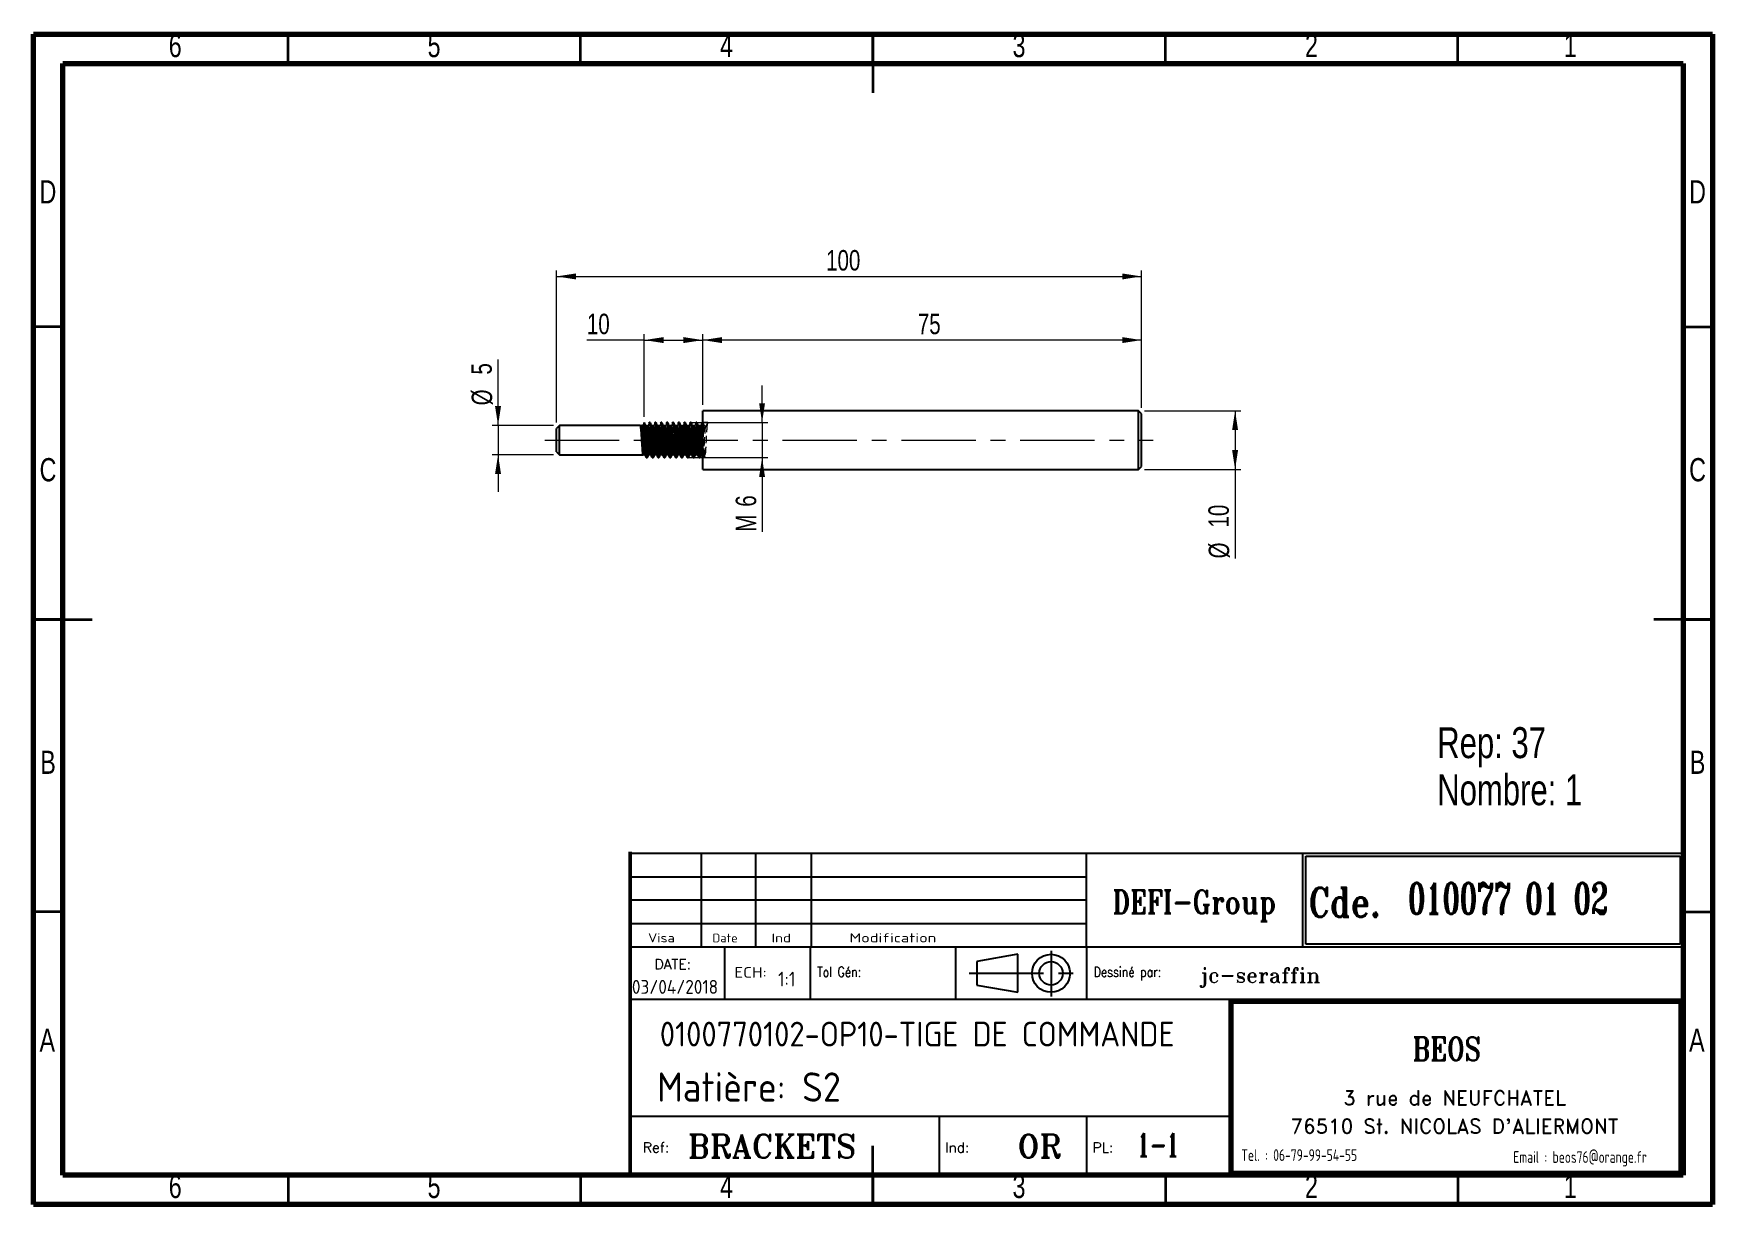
# Model space of a CAD drawing. Header units: millimetres. Extents: x 5 to 292, y 5 to 205.
import ezdxf

# ---------------------------------------------------------------- set-up
doc = ezdxf.new("R2010")
doc.units = ezdxf.units.MM
doc.linetypes.add('CENTERX2', pattern=[20.32, 12.7, -2.54, 2.54, -2.54])
doc.linetypes.add('HIDDEN', pattern=[1.905, 1.27, -0.635])
doc.layers.add('DIMENSIONS', color=176, linetype='Continuous')
doc.styles.add('SLDTEXTSTYLE0', font='TXT', dxfattribs={"width": 0.75})
doc.styles.add('SLDTEXTSTYLE1', font='ISOCP')
doc.styles.add('SLDTEXTSTYLE10', font='ISOCP', dxfattribs={"width": 1.147311})
doc.styles.add('SLDTEXTSTYLE11', font='ISOCP', dxfattribs={"width": 1.385904})
doc.styles.add('SLDTEXTSTYLE12', font='ISOCP', dxfattribs={"width": 1.246461})
doc.styles.add('SLDTEXTSTYLE13', font='ROMAND')
doc.styles.add('SLDTEXTSTYLE2', font='ROMANT', dxfattribs={"width": 0.8})
doc.styles.add('SLDTEXTSTYLE3', font='ISOCP', dxfattribs={"width": 0.8})
doc.styles.add('SLDTEXTSTYLE4', font='ROMANS', dxfattribs={"width": 0.8})
doc.styles.add('SLDTEXTSTYLE5', font='ROMANT')
doc.styles.add('SLDTEXTSTYLE6', font='ROMANS')
doc.styles.add('SLDTEXTSTYLE7', font='ROMANT', dxfattribs={"width": 0.65})
doc.styles.add('SLDTEXTSTYLE8', font='ISOCP', dxfattribs={"width": 1.446157})
doc.styles.add('SLDTEXTSTYLE9', font='ISOCP', dxfattribs={"width": 1.294402})
doc.dimstyles.new('SLDDIMSTYLE0', dxfattribs={"dimtxt": 3.5, "dimasz": 3.302, "dimexe": 0, "dimexo": 0.0625, "dimgap": 0.875, "dimtad": 1, "dimrnd": 1e-09, "dimzin": 12, "dimdsep": 46, "dimtxsty": 'SLDTEXTSTYLE0', "dimsah": 1, "dimcen": 0.09, "dimadec": 0, "dimazin": 3, "dimtfac": 1, "dimtofl": 0, "dimtmove": 0, "dimatfit": 3, "dimfxl": 1, "dimfrac": 2, "dimtolj": 1, "dimtzin": 12, "dimarcsym": 0})
doc.dimstyles.new('SLDDIMSTYLE1', dxfattribs={"dimtxt": 3.5, "dimasz": 3.302, "dimexe": 0, "dimexo": 0.0625, "dimgap": 0.875, "dimtad": 1, "dimrnd": 1e-09, "dimzin": 12, "dimdsep": 46, "dimtxsty": 'SLDTEXTSTYLE0', "dimsah": 1, "dimcen": 0.09, "dimadec": 0, "dimazin": 3, "dimtfac": 1, "dimtmove": 0, "dimatfit": 0, "dimfxl": 1, "dimfrac": 2, "dimtolj": 1, "dimtzin": 12, "dimarcsym": 0})

msp = doc.modelspace()

# ---------------------------------------------------------------- texts
at = {"color": 7, "linetype": 'Continuous', "lineweight": 0, "char_height": 3.969, "attachment_point": 2, "style": 'SLDTEXTSTYLE0'}
for s, insert in [('6', (29.21, 205.06)), ('5', (73.46, 205.06)), ('4', (123.46, 205.06)), ('3', (173.46, 205.06)), ('2', (223.46, 205.06)), ('1', (267.71, 205.06)), ('D', (7.453, 180.06)), ('D', (289.453, 180.06)), ('C', (7.459, 132.56)), ('C', (289.459, 132.56)), ('B', (7.471, 82.56)), ('B', (289.471, 82.56)), ('A', (7.34, 35.06)), ('A', (289.34, 35.06)), ('6', (29.21, 10.06)), ('5', (73.46, 10.06)), ('4', (123.46, 10.06)), ('3', (173.46, 10.06)), ('2', (223.46, 10.06)), ('1', (267.71, 10.06))]:
    msp.add_mtext(s, dxfattribs=dict(at, insert=insert))
at = {"layer": 'DIMENSIONS'}
for s, insert, char_height, attachment_point, style in [('DEFI-Group', (203.42, 58.701), 4, 2, 'SLDTEXTSTYLE2'), ('Cde.', (223, 59.126), 5, 1, 'SLDTEXTSTYLE2'), ('010077 01 02', (239.973, 59.94), 5.29167, 1, 'SLDTEXTSTYLE7'), ('Visa', (110.041, 51.348), 1.5671, 1, 'SLDTEXTSTYLE12'), ('Date', (121.067, 51.283), 1.4924, 1, 'SLDTEXTSTYLE10'), ('Ind', (131.171, 51.283), 1.4924, 1, 'SLDTEXTSTYLE11'), ('Modification', (144.489, 51.348), 1.56705, 1, 'SLDTEXTSTYLE8'), ('DATE:', (111.156, 46.915), 1.7277, 1, 'SLDTEXTSTYLE6'), ('03/04/2018', (107.286, 43.368), 2.3813, 1, 'SLDTEXTSTYLE1'), ('ECH:', (124.788, 45.56), 1.8141, 1, 'SLDTEXTSTYLE9'), ('1:1', (132.263, 44.764), 2.5, 1, 'SLDTEXTSTYLE1'), ('Tol Gén:', (138.952, 45.598), 1.7277, 1, 'SLDTEXTSTYLE4'), ('Dessiné par:', (186.221, 45.598), 1.72768, 1, 'SLDTEXTSTYLE4'), ('jc-seraffin', (204.355, 45.42), 2.5, 1, 'SLDTEXTSTYLE5'), ('0100770102-OP10-TIGE DE COMMANDE', (112.057, 36.227), 4.23333, 1, 'SLDTEXTSTYLE1'), ('BEOS', (246.571, 33.595), 4, 2, 'SLDTEXTSTYLE2'), ('Matière: S2', (111.603, 27.564), 5, 1, 'SLDTEXTSTYLE1'), ('3 rue de NEUFCHATEL', (247.909, 24.448), 2.5, 2, 'SLDTEXTSTYLE13'), ("76510 St. NICOLAS D'ALIERMONT", (247.903, 19.623), 2.5, 2, 'SLDTEXTSTYLE13'), ('Ref:', (109.168, 15.598), 1.7277, 1, 'SLDTEXTSTYLE6'), ('BRACKETS', (116.839, 16.951), 4, 1, 'SLDTEXTSTYLE5'), ('Ind:', (160.826, 15.598), 1.7277, 1, 'SLDTEXTSTYLE6'), ('OR', (173.194, 16.951), 4, 1, 'SLDTEXTSTYLE5'), ('PL:', (186.034, 15.598), 1.7277, 1, 'SLDTEXTSTYLE6'), ('1-1', (193.651, 17.173), 4, 1, 'SLDTEXTSTYLE7'), ('Tel. : 06-79-99-54-55', (221.36, 14.429), 2, 2, 'SLDTEXTSTYLE3'), ('Email : beos76@orange.fr', (269.372, 14.097), 2, 2, 'SLDTEXTSTYLE3')]:
    msp.add_mtext(s, dxfattribs=dict(at, insert=insert, char_height=char_height, attachment_point=attachment_point, style=style))

# ---------------------------------------------------------------- blocks, each defined once
blk = doc.blocks.new('SW_NOTE_0')
at = {"color": 0, "linetype": 'Continuous', "lineweight": 0, "char_height": 5.292, "attachment_point": 1, "style": 'SLDTEXTSTYLE0'}
for s, insert in [('Rep: 37', (0, 6.82)), ('Nombre: 1', (0, -1.23))]:
    blk.add_mtext(s, dxfattribs=dict(at, insert=insert))
blk = doc.blocks.new('_D')
at = {"color": 7, "linetype": 'Continuous', "lineweight": 18}
for p, q in [((194.9, 140.64), (211.4, 140.64)), ((210.4, 140.64), (210.4, 130.64)), ((194.9, 130.64), (211.4, 130.64)), ((210.4, 130.64), (210.4, 115.41))]:
    blk.add_line(p, q, dxfattribs=at)
for points in [[(210.4, 140.64), (209.89, 137.34), (210.91, 137.34)], [(210.4, 130.64), (210.91, 133.94), (209.89, 133.94)]]:
    blk.add_solid(points, dxfattribs=at)
at = {"color": 7, "linetype": 'Continuous', "lineweight": 18, "char_height": 3.5, "attachment_point": 1, "rotation": 90, "style": 'SLDTEXTSTYLE0'}
for s, insert in [('10', (205.83, 120.69)), ('%%c', (205.89, 115.41))]:
    blk.add_mtext(s, dxfattribs=dict(at, insert=insert))
blk = doc.blocks.new('_D_1')
at = {"color": 7, "linetype": 'Continuous', "lineweight": 18}
for p, q in [((119.4, 141.64), (119.4, 153.73)), ((194.4, 152.73), (119.4, 152.73)), ((194.4, 141.14), (194.4, 153.73))]:
    blk.add_line(p, q, dxfattribs=at)
for points in [[(119.4, 152.73), (122.7, 152.22), (122.7, 153.24)], [(194.4, 152.73), (191.1, 153.24), (191.1, 152.22)]]:
    blk.add_solid(points, dxfattribs=at)
at = {"color": 7, "linetype": 'Continuous', "lineweight": 18, "insert": (156.16, 157.24), "char_height": 3.5, "attachment_point": 1, "style": 'SLDTEXTSTYLE0'}
blk.add_mtext('75', dxfattribs=at)
blk = doc.blocks.new('_D_2')
at = {"color": 7, "linetype": 'Continuous', "lineweight": 18}
for p, q in [((109.4, 152.73), (99.59, 152.73)), ((109.4, 139.64), (109.4, 153.73)), ((109.4, 152.73), (119.4, 152.73)), ((119.4, 141.64), (119.4, 153.73))]:
    blk.add_line(p, q, dxfattribs=at)
for points in [[(109.4, 152.73), (112.7, 152.22), (112.7, 153.24)], [(119.4, 152.73), (116.1, 153.24), (116.1, 152.22)]]:
    blk.add_solid(points, dxfattribs=at)
at = {"color": 7, "linetype": 'Continuous', "lineweight": 18, "insert": (99.59, 157.24), "char_height": 3.5, "attachment_point": 1, "style": 'SLDTEXTSTYLE0'}
blk.add_mtext('10', dxfattribs=at)
blk = doc.blocks.new('_D_3')
at = {"color": 7, "linetype": 'Continuous', "lineweight": 18}
for p, q in [((94.4, 138.64), (94.4, 164.61)), ((94.4, 163.61), (194.4, 163.61)), ((194.4, 141.14), (194.4, 164.61))]:
    blk.add_line(p, q, dxfattribs=at)
for points in [[(94.4, 163.61), (97.7, 163.1), (97.7, 164.12)], [(194.4, 163.61), (191.1, 164.12), (191.1, 163.1)]]:
    blk.add_solid(points, dxfattribs=at)
at = {"color": 7, "linetype": 'Continuous', "lineweight": 18, "insert": (140.48, 168.12), "char_height": 3.5, "attachment_point": 1, "style": 'SLDTEXTSTYLE0'}
blk.add_mtext('100', dxfattribs=at)
blk = doc.blocks.new('_D_4')
at = {"color": 7, "linetype": 'Continuous', "lineweight": 18}
for p, q in [((84.4, 138.14), (84.4, 149.43)), ((93.9, 138.14), (83.4, 138.14)), ((84.4, 138.14), (84.4, 133.14)), ((93.9, 133.14), (83.4, 133.14)), ((84.4, 133.14), (84.4, 126.79))]:
    blk.add_line(p, q, dxfattribs=at)
for points in [[(84.4, 138.14), (84.91, 141.44), (83.89, 141.44)], [(84.4, 133.14), (83.89, 129.84), (84.91, 129.84)]]:
    blk.add_solid(points, dxfattribs=at)
at = {"color": 7, "linetype": 'Continuous', "lineweight": 18, "char_height": 3.5, "attachment_point": 1, "rotation": 90, "style": 'SLDTEXTSTYLE0'}
for s, insert in [('5', (79.83, 146.84)), ('%%c', (79.89, 141.57))]:
    blk.add_mtext(s, dxfattribs=dict(at, insert=insert))
blk = doc.blocks.new('_D_5')
at = {"color": 7, "linetype": 'Continuous', "lineweight": 18}
for p, q in [((129.54, 138.64), (129.54, 144.99)), ((117.4, 138.64), (130.54, 138.64)), ((129.54, 138.64), (129.54, 132.64)), ((116.9, 132.64), (130.54, 132.64)), ((129.54, 132.64), (129.54, 119.97))]:
    blk.add_line(p, q, dxfattribs=at)
for points in [[(129.54, 138.64), (130.04, 141.94), (129.03, 141.94)], [(129.54, 132.64), (129.03, 129.34), (130.04, 129.34)]]:
    blk.add_solid(points, dxfattribs=at)
at = {"color": 7, "linetype": 'Continuous', "lineweight": 18, "char_height": 3.5, "attachment_point": 1, "rotation": 90, "style": 'SLDTEXTSTYLE0'}
for s, insert in [('6', (125.03, 124.25)), ('M', (125.03, 119.97))]:
    blk.add_mtext(s, dxfattribs=dict(at, insert=insert))

# ---------------------------------------------------------------- dimensions: what is measured, and where the dimension line sits
at = {"color": 7, "linetype": 'Continuous', "lineweight": 18}
for base, p1, p2, picture, middle in [((194.398, 163.611), (94.398, 137.637), (194.398, 140.137), '_D_3', (144.362, 163.611)), ((119.398, 152.728), (109.398, 138.637), (119.398, 140.637), '_D_2', (102.18, 152.728)), ((119.398, 152.728), (194.398, 140.137), (119.398, 140.637), '_D_1', (158.751, 152.728))]:
    dim = msp.add_linear_dim(base=base, p1=p1, p2=p2, dimstyle='SLDDIMSTYLE0', dxfattribs=at)
    dim.commit()
    dim.dimension.update_dxf_attribs({"geometry": picture, "text_midpoint": middle, "dimtype": 160})
for base, p1, p2, text, dimstyle, picture, middle in [((84.398, 133.137), (94.898, 138.137), (94.898, 133.137), '%%c<>', 'SLDDIMSTYLE1', '_D_4', (84.398, 145.499)), ((129.537, 132.637), (116.398, 138.637), (115.898, 132.637), 'M<>', 'SLDDIMSTYLE1', '_D_5', (129.537, 123.403)), ((210.398, 130.637), (193.898, 140.637), (193.898, 130.637), '%%c<>', 'SLDDIMSTYLE0', '_D', (210.398, 120.637))]:
    dim = msp.add_linear_dim(base=base, p1=p1, p2=p2, angle=90, text=text, dimstyle=dimstyle, dxfattribs=at)
    dim.commit()
    dim.dimension.update_dxf_attribs({"geometry": picture, "text_midpoint": middle, "dimtype": 160})

# ---------------------------------------------------------------- linework, layer by layer
at = {"color": 7, "linetype": 'Continuous', "lineweight": 70}
for p, q in [((5, 5), (5, 205)), ((5, 205), (292, 205)), ((292, 205), (292, 5)), ((10, 10), (10, 200)), ((10, 200), (287, 200)), ((287, 200), (287, 10)), ((287, 10), (10, 10)), ((292, 5), (5, 5))]:
    msp.add_line(p, q, dxfattribs=at)
at = {"color": 7, "linetype": 'Continuous', "lineweight": 35}
for p, q in [((48.5, 200), (48.5, 205)), ((98.5, 200), (98.5, 205)), ((148.5, 205.001), (148.5, 194.999)), ((148.5, 200), (148.5, 205)), ((198.5, 200), (198.5, 205)), ((248.5, 200), (248.5, 205)), ((10, 155), (5, 155)), ((287, 155), (292, 155)), ((4.999, 105), (15.001, 105)), ((10, 105), (5, 105)), ((292.001, 105), (281.999, 105)), ((287, 105), (292, 105)), ((10, 55), (5, 55)), ((287, 55), (292, 55)), ((148.5, 4.999), (148.5, 15.001)), ((48.5, 10), (48.5, 5)), ((98.5, 10), (98.5, 5)), ((148.5, 10), (148.5, 5)), ((198.5, 10), (198.5, 5)), ((248.5, 10), (248.5, 5))]:
    msp.add_line(p, q, dxfattribs=at)
at = {"color": 7, "linetype": 'Continuous', "lineweight": 25}
for p, q in [((193.898, 140.637), (119.398, 140.637)), ((119.398, 130.637), (119.398, 140.637)), ((194.398, 140.137), (193.898, 140.637)), ((193.898, 130.637), (193.898, 140.637)), ((94.898, 138.137), (94.398, 137.637)), ((108.686, 138.137), (94.898, 138.137)), ((94.898, 133.137), (94.898, 138.137)), ((108.686, 138.137), (108.984, 138.137)), ((108.96, 138.096), (108.71, 138.096)), ((108.984, 138.137), (108.96, 138.096)), ((109.398, 138.137), (108.984, 138.137)), ((109.398, 137.759), (109.398, 138.637)), ((109.96, 138.096), (109.71, 138.096)), ((109.96, 138.096), (109.71, 138.096)), ((110.398, 138.637), (110.273, 138.637)), ((110.96, 138.096), (110.71, 138.096)), ((110.96, 138.096), (110.71, 138.096)), ((111.398, 138.637), (111.273, 138.637)), ((111.96, 138.096), (111.71, 138.096)), ((111.96, 138.096), (111.71, 138.096)), ((112.398, 138.637), (112.273, 138.637)), ((112.96, 138.096), (112.71, 138.096)), ((112.96, 138.096), (112.71, 138.096)), ((113.398, 138.637), (113.273, 138.637)), ((113.96, 138.096), (113.71, 138.096)), ((113.96, 138.096), (113.71, 138.096)), ((114.398, 138.637), (114.273, 138.637)), ((114.96, 138.096), (114.71, 138.096)), ((114.96, 138.096), (114.71, 138.096)), ((115.398, 138.637), (115.273, 138.637)), ((115.96, 138.096), (115.71, 138.096)), ((115.96, 138.096), (115.71, 138.096)), ((116.398, 138.637), (116.273, 138.637)), ((116.96, 138.096), (116.71, 138.096)), ((116.96, 138.096), (116.71, 138.096)), ((117.398, 138.637), (117.273, 138.637)), ((117.96, 138.096), (117.71, 138.096)), ((117.96, 138.096), (117.71, 138.096)), ((118.398, 138.637), (118.273, 138.637)), ((118.96, 138.096), (118.71, 138.096)), ((118.96, 138.096), (118.71, 138.096)), ((119.398, 138.637), (119.273, 138.637)), ((194.398, 131.137), (194.398, 140.137)), ((94.398, 133.637), (94.398, 137.637)), ((94.398, 133.637), (94.898, 133.137)), ((94.898, 133.137), (109.186, 133.137)), ((109.21, 133.179), (109.452, 133.179)), ((109.773, 132.637), (109.898, 132.637)), ((110.21, 133.179), (110.452, 133.179)), ((110.773, 132.637), (110.898, 132.637)), ((111.21, 133.179), (111.452, 133.179)), ((111.773, 132.637), (111.898, 132.637)), ((112.21, 133.179), (112.452, 133.179)), ((112.773, 132.637), (112.898, 132.637)), ((113.21, 133.179), (113.452, 133.179)), ((113.773, 132.637), (113.898, 132.637)), ((114.21, 133.179), (114.452, 133.179)), ((114.773, 132.637), (114.898, 132.637)), ((115.21, 133.179), (115.452, 133.179)), ((115.773, 132.637), (115.898, 132.637)), ((116.21, 133.179), (116.452, 133.179)), ((116.773, 132.637), (116.898, 132.637)), ((117.21, 133.179), (117.452, 133.179)), ((117.773, 132.637), (117.898, 132.637)), ((118.21, 133.179), (118.452, 133.179)), ((118.773, 132.637), (118.898, 132.637)), ((119.21, 133.179), (119.398, 133.179)), ((119.398, 130.637), (193.898, 130.637)), ((193.898, 130.637), (194.398, 131.137))]:
    msp.add_line(p, q, dxfattribs=at)
at = {"color": 7, "linetype": 'HIDDEN', "lineweight": 18}
for p, q in [((108.71, 138.096), (108.686, 138.137)), ((120.273, 138.637), (119.398, 138.637)), ((119.398, 138.637), (119.71, 138.096)), ((119.71, 138.096), (119.96, 138.096)), ((119.96, 138.096), (120.273, 138.637)), ((109.452, 133.179), (109.46, 133.179)), ((110.21, 133.179), (110.228, 133.214)), ((110.218, 133.179), (110.227, 133.194)), ((110.452, 133.179), (110.46, 133.179)), ((111.21, 133.179), (111.228, 133.214)), ((111.218, 133.179), (111.227, 133.194)), ((111.452, 133.179), (111.46, 133.179)), ((112.21, 133.179), (112.228, 133.214)), ((112.218, 133.179), (112.227, 133.194)), ((112.452, 133.179), (112.46, 133.179)), ((113.21, 133.179), (113.228, 133.214)), ((113.218, 133.179), (113.227, 133.194)), ((113.452, 133.179), (113.46, 133.179)), ((114.218, 133.179), (114.227, 133.194)), ((114.452, 133.179), (114.46, 133.179)), ((115.218, 133.179), (115.227, 133.194)), ((115.452, 133.179), (115.46, 133.179)), ((116.21, 133.179), (116.228, 133.214)), ((116.218, 133.179), (116.227, 133.194)), ((116.452, 133.179), (116.46, 133.179)), ((117.21, 133.179), (117.228, 133.214)), ((117.218, 133.179), (117.227, 133.194)), ((117.452, 133.179), (117.46, 133.179)), ((118.21, 133.179), (118.228, 133.214)), ((118.218, 133.179), (118.227, 133.194)), ((118.452, 133.179), (118.46, 133.179)), ((119.21, 133.179), (119.228, 133.214)), ((119.218, 133.179), (119.227, 133.194)), ((119.398, 133.179), (119.46, 133.179)), ((119.398, 132.637), (119.773, 132.637))]:
    msp.add_line(p, q, dxfattribs=at)
at = {"color": 7, "linetype": 'CENTERX2', "lineweight": 18}
msp.add_line((92.398, 135.637), (196.398, 135.637), dxfattribs=at)
at = {"color": 7, "linetype": 'Continuous', "lineweight": 50}
msp.add_line((107, 65.25), (107, 10), dxfattribs=at)
at = {"color": 7, "linetype": 'Continuous', "lineweight": 25, "flags": 128}
for points in [[(110.235, 138.546), (110.273, 138.637), (110.313, 138.536), (110.357, 138.233), (110.398, 137.759), (110.398, 137.759), (110.438, 137.141), (110.482, 136.409), (110.523, 135.637), (110.563, 134.865), (110.607, 134.133), (110.648, 133.516), (110.688, 133.042), (110.732, 132.738), (110.773, 132.637)], [(111.235, 138.546), (111.273, 138.637), (111.313, 138.536), (111.357, 138.233), (111.398, 137.759), (111.398, 137.759), (111.438, 137.141), (111.482, 136.409), (111.523, 135.637), (111.563, 134.865), (111.607, 134.133), (111.648, 133.516), (111.688, 133.042), (111.732, 132.738), (111.773, 132.637)], [(112.235, 138.546), (112.273, 138.637), (112.313, 138.536), (112.357, 138.233), (112.398, 137.759), (112.398, 137.759), (112.438, 137.141), (112.482, 136.409), (112.523, 135.637), (112.563, 134.865), (112.607, 134.133), (112.648, 133.516), (112.688, 133.042), (112.732, 132.738), (112.773, 132.637)], [(113.235, 138.546), (113.273, 138.637), (113.313, 138.536), (113.357, 138.233), (113.398, 137.759), (113.398, 137.759), (113.438, 137.141), (113.482, 136.409), (113.523, 135.637), (113.563, 134.865), (113.607, 134.133), (113.648, 133.516), (113.688, 133.042), (113.732, 132.738), (113.773, 132.637)], [(114.235, 138.546), (114.273, 138.637), (114.313, 138.536), (114.357, 138.233), (114.398, 137.759), (114.398, 137.759), (114.438, 137.141), (114.482, 136.409), (114.523, 135.637), (114.563, 134.865), (114.607, 134.133), (114.648, 133.516), (114.688, 133.042), (114.732, 132.738), (114.773, 132.637)], [(115.235, 138.546), (115.273, 138.637), (115.313, 138.536), (115.357, 138.233), (115.398, 137.759), (115.398, 137.759), (115.438, 137.141), (115.482, 136.409), (115.523, 135.637), (115.563, 134.865), (115.607, 134.133), (115.648, 133.516), (115.688, 133.042), (115.732, 132.738), (115.773, 132.637)], [(116.235, 138.546), (116.273, 138.637), (116.313, 138.536), (116.357, 138.233), (116.398, 137.759), (116.398, 137.759), (116.438, 137.141), (116.482, 136.409), (116.523, 135.637), (116.563, 134.865), (116.607, 134.133), (116.648, 133.516), (116.688, 133.042), (116.732, 132.738), (116.773, 132.637)], [(117.235, 138.546), (117.273, 138.637), (117.313, 138.536), (117.357, 138.233), (117.398, 137.759), (117.398, 137.759), (117.438, 137.141), (117.482, 136.409), (117.523, 135.637), (117.563, 134.865), (117.607, 134.133), (117.648, 133.516), (117.688, 133.042), (117.732, 132.738), (117.773, 132.637)], [(118.235, 138.546), (118.273, 138.637), (118.313, 138.536), (118.357, 138.233), (118.398, 137.759), (118.398, 137.759), (118.438, 137.141), (118.482, 136.409), (118.523, 135.637), (118.563, 134.865), (118.607, 134.133), (118.648, 133.516), (118.688, 133.042), (118.732, 132.738), (118.773, 132.637)]]:
    msp.add_lwpolyline(points, dxfattribs=at)
at = {"color": 7, "linetype": 'HIDDEN', "lineweight": 18, "flags": 128}
msp.add_lwpolyline([(119.398, 133.386), (119.419, 133.261), (119.46, 133.179), (119.501, 133.261), (119.544, 133.51), (119.585, 133.899), (119.626, 134.405), (119.669, 135.005), (119.71, 135.637), (119.751, 136.27), (119.794, 136.87), (119.835, 137.376), (119.876, 137.765), (119.919, 138.013), (119.96, 138.096), (119.96, 138.096)], dxfattribs=at)
at = {"color": 7, "linetype": 'Continuous', "lineweight": 25}
for points, knots in [([(108.686, 138.137), (108.705, 138.137), (108.727, 138.074), (108.77, 137.82), (108.792, 137.631), (108.83, 137.18), (108.852, 136.9), (108.895, 136.288), (108.917, 135.956), (108.955, 135.319), (108.977, 134.987), (109.02, 134.374), (109.042, 134.095), (109.08, 133.644), (109.102, 133.455), (109.145, 133.201), (109.167, 133.137), (109.186, 133.137)], [0, 0, 0, 0, 0.125, 0.125, 0.25, 0.25, 0.375, 0.375, 0.5, 0.5, 0.625, 0.625, 0.75, 0.75, 0.875, 0.875, 1, 1, 1, 1]), ([(108.96, 138.096), (108.974, 138.08), (109.001, 138.047), (109.044, 137.789), (109.085, 137.396), (109.126, 136.881), (109.169, 136.281), (109.21, 135.637), (109.251, 134.994), (109.294, 134.394), (109.335, 133.878), (109.376, 133.488), (109.413, 133.256), (109.435, 133.225), (109.442, 133.214)], [0, 0, 0, 0, 0.0859187, 0.17334163, 0.25926033, 0.34517902, 0.43260196, 0.51852065, 0.60443935, 0.69186229, 0.77778097, 0.86369967, 0.9511226, 1, 1, 1, 1]), ([(108.984, 138.137), (109, 138.137), (109.017, 138.094), (109.053, 137.919), (109.071, 137.787), (109.105, 137.459), (109.121, 137.266), (109.156, 136.816), (109.174, 136.562), (109.201, 136.166), (109.209, 136.031), (109.226, 135.764), (109.234, 135.632), (109.259, 135.232), (109.277, 134.96), (109.313, 134.45), (109.331, 134.213), (109.356, 133.908), (109.363, 133.815), (109.38, 133.642), (109.389, 133.562), (109.398, 133.492)], [0, 0, 0, 0, 0.125, 0.125, 0.25, 0.25, 0.375, 0.375, 0.5, 0.5, 0.5625, 0.5625, 0.625, 0.625, 0.75, 0.75, 0.875, 0.875, 0.9375, 0.9375, 1, 1, 1, 1]), ([(109.398, 138.637), (109.411, 138.618), (109.438, 138.578), (109.482, 138.263), (109.523, 137.783), (109.563, 137.155), (109.607, 136.423), (109.648, 135.637), (109.688, 134.852), (109.732, 134.12), (109.773, 133.493), (109.813, 133.007), (109.857, 132.715), (109.889, 132.602), (109.907, 132.658), (109.912, 132.672)], [0, 0, 0, 0, 0.0805423, 0.1624907, 0.243033, 0.3235752, 0.4055236, 0.4860659, 0.5666082, 0.6485566, 0.7290989, 0.8096411, 0.8915896, 0.9721318, 1, 1, 1, 1]), ([(109.78, 137.866), (109.772, 137.869), (109.761, 137.874), (109.739, 137.895), (109.722, 137.916), (109.704, 137.943), (109.684, 137.975), (109.664, 138.013), (109.634, 138.076), (109.593, 138.169), (109.517, 138.357), (109.469, 138.472), (109.434, 138.558)], [0, 0, 0, 0, 0.0889673, 0.1255034, 0.1586843, 0.1908621, 0.2247737, 0.2629551, 0.3073809, 0.4200377, 0.5704589, 1, 1, 1, 1]), ([(109.782, 137.835), (109.786, 137.813), (109.804, 137.715), (109.835, 137.388), (109.876, 136.883), (109.919, 136.281), (109.96, 135.638), (110.001, 134.994), (110.044, 134.394), (110.085, 133.879), (110.126, 133.486), (110.169, 133.227), (110.197, 133.195), (110.21, 133.179)], [0, 0, 0, 0, 0.02796783, 0.12466317, 0.22135851, 0.31974677, 0.41644211, 0.51313746, 0.61152571, 0.70822105, 0.8049164, 0.90330465, 1, 1, 1, 1]), ([(109.96, 138.096), (109.974, 138.08), (110.001, 138.047), (110.044, 137.789), (110.085, 137.396), (110.126, 136.881), (110.169, 136.281), (110.21, 135.637), (110.251, 134.994), (110.294, 134.394), (110.335, 133.878), (110.376, 133.488), (110.413, 133.256), (110.435, 133.225), (110.442, 133.214)], [0, 0, 0, 0, 0.0859187, 0.1733416, 0.2592603, 0.345179, 0.4326019, 0.5185206, 0.6044393, 0.6918623, 0.777781, 0.8636997, 0.9511226, 1, 1, 1, 1]), ([(110.398, 138.637), (110.411, 138.618), (110.438, 138.578), (110.482, 138.263), (110.523, 137.783), (110.563, 137.155), (110.607, 136.423), (110.648, 135.637), (110.688, 134.852), (110.732, 134.12), (110.773, 133.493), (110.813, 133.007), (110.857, 132.715), (110.889, 132.602), (110.907, 132.658), (110.912, 132.672)], [0, 0, 0, 0, 0.0805423, 0.1624907, 0.2430329, 0.3235752, 0.4055236, 0.4860659, 0.5666082, 0.6485566, 0.7290989, 0.8096411, 0.8915896, 0.9721318, 1, 1, 1, 1]), ([(110.78, 137.866), (110.772, 137.869), (110.761, 137.874), (110.739, 137.895), (110.722, 137.916), (110.704, 137.943), (110.684, 137.975), (110.664, 138.013), (110.634, 138.076), (110.593, 138.169), (110.517, 138.357), (110.469, 138.472), (110.434, 138.558)], [0, 0, 0, 0, 0.0889671, 0.1255029, 0.1586846, 0.1908623, 0.2247735, 0.2629549, 0.3073811, 0.4200376, 0.5704588, 1, 1, 1, 1]), ([(110.782, 137.835), (110.786, 137.813), (110.804, 137.715), (110.835, 137.388), (110.876, 136.883), (110.919, 136.281), (110.96, 135.638), (111.001, 134.994), (111.044, 134.394), (111.085, 133.879), (111.126, 133.486), (111.169, 133.227), (111.197, 133.195), (111.21, 133.179)], [0, 0, 0, 0, 0.0279678, 0.1246632, 0.2213585, 0.3197468, 0.4164421, 0.5131375, 0.6115257, 0.7082211, 0.8049164, 0.9033047, 1, 1, 1, 1]), ([(110.96, 138.096), (110.974, 138.08), (111.001, 138.047), (111.044, 137.789), (111.085, 137.396), (111.126, 136.881), (111.169, 136.281), (111.21, 135.637), (111.251, 134.994), (111.294, 134.394), (111.335, 133.878), (111.376, 133.488), (111.413, 133.256), (111.435, 133.225), (111.442, 133.214)], [0, 0, 0, 0, 0.0859187, 0.1733416, 0.2592603, 0.345179, 0.432602, 0.5185206, 0.6044393, 0.6918623, 0.777781, 0.8636997, 0.9511226, 1, 1, 1, 1]), ([(111.398, 138.637), (111.411, 138.618), (111.438, 138.578), (111.482, 138.263), (111.523, 137.783), (111.563, 137.155), (111.607, 136.423), (111.648, 135.637), (111.688, 134.852), (111.732, 134.12), (111.773, 133.493), (111.813, 133.007), (111.857, 132.715), (111.889, 132.602), (111.907, 132.658), (111.912, 132.672)], [0, 0, 0, 0, 0.0805423, 0.1624907, 0.2430329, 0.3235752, 0.4055236, 0.4860659, 0.5666082, 0.6485566, 0.7290989, 0.8096411, 0.8915896, 0.9721318, 1, 1, 1, 1]), ([(111.78, 137.866), (111.772, 137.869), (111.761, 137.874), (111.739, 137.895), (111.722, 137.916), (111.704, 137.943), (111.684, 137.975), (111.664, 138.013), (111.634, 138.076), (111.593, 138.169), (111.517, 138.357), (111.469, 138.472), (111.434, 138.558)], [0, 0, 0, 0, 0.0889671, 0.1255035, 0.1586845, 0.1908622, 0.2247734, 0.2629548, 0.307381, 0.4200375, 0.5704587, 1, 1, 1, 1]), ([(111.782, 137.835), (111.786, 137.813), (111.804, 137.715), (111.835, 137.388), (111.876, 136.883), (111.919, 136.281), (111.96, 135.638), (112.001, 134.994), (112.044, 134.394), (112.085, 133.879), (112.126, 133.486), (112.169, 133.227), (112.197, 133.195), (112.21, 133.179)], [0, 0, 0, 0, 0.0279678, 0.1246632, 0.2213585, 0.3197468, 0.4164421, 0.5131375, 0.6115257, 0.7082211, 0.8049164, 0.9033047, 1, 1, 1, 1]), ([(111.96, 138.096), (111.974, 138.08), (112.001, 138.047), (112.044, 137.789), (112.085, 137.396), (112.126, 136.881), (112.169, 136.281), (112.21, 135.637), (112.251, 134.994), (112.294, 134.394), (112.335, 133.878), (112.376, 133.488), (112.413, 133.256), (112.435, 133.225), (112.442, 133.214)], [0, 0, 0, 0, 0.0859187, 0.1733416, 0.2592603, 0.345179, 0.432602, 0.5185206, 0.6044393, 0.6918623, 0.777781, 0.8636997, 0.9511226, 1, 1, 1, 1]), ([(112.398, 138.637), (112.411, 138.618), (112.438, 138.578), (112.482, 138.263), (112.523, 137.783), (112.563, 137.155), (112.607, 136.423), (112.648, 135.637), (112.688, 134.852), (112.732, 134.12), (112.773, 133.493), (112.813, 133.007), (112.857, 132.715), (112.889, 132.602), (112.907, 132.658), (112.912, 132.672)], [0, 0, 0, 0, 0.0805423, 0.1624907, 0.243033, 0.3235752, 0.4055236, 0.4860659, 0.5666082, 0.6485566, 0.7290989, 0.8096411, 0.8915896, 0.9721318, 1, 1, 1, 1]), ([(112.78, 137.866), (112.772, 137.869), (112.761, 137.874), (112.739, 137.895), (112.722, 137.916), (112.704, 137.943), (112.684, 137.975), (112.664, 138.013), (112.634, 138.076), (112.593, 138.169), (112.517, 138.357), (112.469, 138.472), (112.434, 138.558)], [0, 0, 0, 0, 0.0889671, 0.1255035, 0.1586845, 0.1908622, 0.2247734, 0.2629548, 0.307381, 0.4200375, 0.5704587, 1, 1, 1, 1]), ([(112.782, 137.835), (112.786, 137.813), (112.804, 137.715), (112.835, 137.388), (112.876, 136.883), (112.919, 136.281), (112.96, 135.638), (113.001, 134.994), (113.044, 134.394), (113.085, 133.879), (113.126, 133.486), (113.169, 133.227), (113.197, 133.195), (113.21, 133.179)], [0, 0, 0, 0, 0.0279678, 0.1246632, 0.2213585, 0.3197468, 0.4164421, 0.5131375, 0.6115257, 0.7082211, 0.8049164, 0.9033047, 1, 1, 1, 1]), ([(112.96, 138.096), (112.974, 138.08), (113.001, 138.047), (113.044, 137.789), (113.085, 137.396), (113.126, 136.881), (113.169, 136.281), (113.21, 135.637), (113.251, 134.994), (113.294, 134.394), (113.335, 133.878), (113.376, 133.488), (113.413, 133.256), (113.435, 133.225), (113.442, 133.214)], [0, 0, 0, 0, 0.0859187, 0.1733416, 0.2592603, 0.345179, 0.432602, 0.5185206, 0.6044393, 0.6918623, 0.777781, 0.8636997, 0.9511226, 1, 1, 1, 1]), ([(113.398, 138.637), (113.411, 138.618), (113.438, 138.578), (113.482, 138.263), (113.523, 137.783), (113.563, 137.155), (113.607, 136.423), (113.648, 135.637), (113.688, 134.852), (113.732, 134.12), (113.773, 133.493), (113.813, 133.007), (113.857, 132.715), (113.889, 132.602), (113.907, 132.658), (113.912, 132.672)], [0, 0, 0, 0, 0.0805423, 0.1624907, 0.243033, 0.3235752, 0.4055236, 0.4860659, 0.5666082, 0.6485566, 0.7290989, 0.8096411, 0.8915896, 0.9721318, 1, 1, 1, 1]), ([(113.78, 137.866), (113.772, 137.869), (113.761, 137.874), (113.739, 137.895), (113.722, 137.916), (113.704, 137.943), (113.684, 137.975), (113.664, 138.013), (113.634, 138.076), (113.593, 138.169), (113.517, 138.357), (113.469, 138.472), (113.434, 138.558)], [0, 0, 0, 0, 0.0889671, 0.1255035, 0.1586844, 0.1908622, 0.2247734, 0.2629556, 0.307381, 0.4200375, 0.5704588, 1, 1, 1, 1]), ([(113.782, 137.835), (113.786, 137.813), (113.804, 137.715), (113.835, 137.388), (113.876, 136.883), (113.919, 136.281), (113.96, 135.638), (114.001, 134.994), (114.044, 134.394), (114.085, 133.879), (114.126, 133.486), (114.169, 133.227), (114.197, 133.195), (114.21, 133.179)], [0, 0, 0, 0, 0.0279678, 0.1246632, 0.2213585, 0.3197468, 0.4164421, 0.5131375, 0.6115257, 0.7082211, 0.8049164, 0.9033047, 1, 1, 1, 1]), ([(113.96, 138.096), (113.974, 138.08), (114.001, 138.047), (114.044, 137.789), (114.085, 137.396), (114.126, 136.881), (114.169, 136.281), (114.21, 135.637), (114.251, 134.994), (114.294, 134.394), (114.335, 133.878), (114.376, 133.488), (114.413, 133.256), (114.435, 133.225), (114.442, 133.214)], [0, 0, 0, 0, 0.0859187, 0.1733416, 0.2592603, 0.345179, 0.432602, 0.5185206, 0.6044393, 0.6918623, 0.777781, 0.8636997, 0.9511226, 1, 1, 1, 1]), ([(114.398, 138.637), (114.411, 138.618), (114.438, 138.578), (114.482, 138.263), (114.523, 137.783), (114.563, 137.155), (114.607, 136.423), (114.648, 135.637), (114.688, 134.852), (114.732, 134.12), (114.773, 133.493), (114.813, 133.007), (114.857, 132.715), (114.889, 132.602), (114.907, 132.658), (114.912, 132.672)], [0, 0, 0, 0, 0.0805423, 0.1624907, 0.243033, 0.3235752, 0.4055236, 0.4860659, 0.5666082, 0.6485566, 0.7290989, 0.8096411, 0.8915896, 0.9721318, 1, 1, 1, 1]), ([(114.78, 137.866), (114.772, 137.869), (114.761, 137.874), (114.739, 137.895), (114.722, 137.916), (114.704, 137.943), (114.684, 137.975), (114.664, 138.013), (114.634, 138.076), (114.593, 138.169), (114.517, 138.357), (114.469, 138.472), (114.434, 138.558)], [0, 0, 0, 0, 0.0889671, 0.1255035, 0.1586844, 0.1908622, 0.2247734, 0.2629556, 0.307381, 0.4200381, 0.5704588, 1, 1, 1, 1]), ([(114.782, 137.835), (114.786, 137.813), (114.804, 137.715), (114.835, 137.388), (114.876, 136.883), (114.919, 136.281), (114.96, 135.638), (115.001, 134.994), (115.044, 134.394), (115.085, 133.879), (115.126, 133.486), (115.169, 133.227), (115.197, 133.195), (115.21, 133.179)], [0, 0, 0, 0, 0.0279678, 0.1246632, 0.2213585, 0.3197468, 0.4164421, 0.5131375, 0.6115257, 0.7082211, 0.8049164, 0.9033047, 1, 1, 1, 1]), ([(114.96, 138.096), (114.974, 138.08), (115.001, 138.047), (115.044, 137.789), (115.085, 137.396), (115.126, 136.881), (115.169, 136.281), (115.21, 135.637), (115.251, 134.994), (115.294, 134.394), (115.335, 133.878), (115.376, 133.488), (115.413, 133.256), (115.435, 133.225), (115.442, 133.214)], [0, 0, 0, 0, 0.0859187, 0.1733416, 0.2592603, 0.345179, 0.432602, 0.5185207, 0.6044394, 0.6918623, 0.777781, 0.8636997, 0.9511226, 1, 1, 1, 1]), ([(115.398, 138.637), (115.411, 138.618), (115.438, 138.578), (115.482, 138.263), (115.523, 137.783), (115.563, 137.155), (115.607, 136.423), (115.648, 135.637), (115.688, 134.852), (115.732, 134.12), (115.773, 133.493), (115.813, 133.007), (115.857, 132.715), (115.889, 132.602), (115.907, 132.658), (115.912, 132.672)], [0, 0, 0, 0, 0.0805423, 0.1624907, 0.243033, 0.3235752, 0.4055236, 0.4860659, 0.5666082, 0.6485566, 0.7290989, 0.8096411, 0.8915896, 0.9721318, 1, 1, 1, 1]), ([(115.78, 137.866), (115.772, 137.869), (115.761, 137.874), (115.739, 137.895), (115.722, 137.916), (115.704, 137.943), (115.684, 137.975), (115.664, 138.013), (115.634, 138.076), (115.593, 138.169), (115.517, 138.357), (115.469, 138.472), (115.434, 138.558)], [0, 0, 0, 0, 0.0889676, 0.1255033, 0.1586843, 0.190862, 0.2247732, 0.2629554, 0.3073809, 0.420038, 0.5704588, 1, 1, 1, 1]), ([(115.782, 137.835), (115.786, 137.813), (115.804, 137.715), (115.835, 137.388), (115.876, 136.883), (115.919, 136.281), (115.96, 135.638), (116.001, 134.994), (116.044, 134.394), (116.085, 133.879), (116.126, 133.486), (116.169, 133.227), (116.197, 133.195), (116.21, 133.179)], [0, 0, 0, 0, 0.0279678, 0.1246632, 0.2213585, 0.3197468, 0.4164421, 0.5131375, 0.6115257, 0.7082211, 0.8049164, 0.9033047, 1, 1, 1, 1]), ([(115.96, 138.096), (115.974, 138.08), (116.001, 138.047), (116.044, 137.789), (116.085, 137.396), (116.126, 136.881), (116.169, 136.281), (116.21, 135.637), (116.251, 134.994), (116.294, 134.394), (116.335, 133.878), (116.376, 133.488), (116.413, 133.256), (116.435, 133.225), (116.442, 133.214)], [0, 0, 0, 0, 0.0859187, 0.1733416, 0.2592603, 0.345179, 0.432602, 0.5185207, 0.6044394, 0.6918623, 0.777781, 0.8636997, 0.9511226, 1, 1, 1, 1]), ([(116.398, 138.637), (116.411, 138.618), (116.438, 138.578), (116.482, 138.263), (116.523, 137.783), (116.563, 137.155), (116.607, 136.423), (116.648, 135.637), (116.688, 134.852), (116.732, 134.12), (116.773, 133.493), (116.813, 133.007), (116.857, 132.715), (116.889, 132.602), (116.907, 132.658), (116.912, 132.672)], [0, 0, 0, 0, 0.0805423, 0.1624907, 0.243033, 0.3235752, 0.4055236, 0.4860659, 0.5666082, 0.6485566, 0.7290989, 0.8096411, 0.8915896, 0.9721318, 1, 1, 1, 1]), ([(116.78, 137.866), (116.772, 137.869), (116.761, 137.874), (116.739, 137.895), (116.722, 137.916), (116.704, 137.943), (116.684, 137.975), (116.664, 138.013), (116.634, 138.076), (116.593, 138.169), (116.517, 138.357), (116.469, 138.472), (116.434, 138.558)], [0, 0, 0, 0, 0.0889675, 0.1255033, 0.1586842, 0.1908619, 0.2247731, 0.2629553, 0.3073807, 0.4200378, 0.5704585, 1, 1, 1, 1]), ([(116.782, 137.835), (116.786, 137.813), (116.804, 137.715), (116.835, 137.388), (116.876, 136.883), (116.919, 136.281), (116.96, 135.638), (117.001, 134.994), (117.044, 134.394), (117.085, 133.879), (117.126, 133.486), (117.169, 133.227), (117.197, 133.195), (117.21, 133.179)], [0, 0, 0, 0, 0.0279678, 0.1246632, 0.2213585, 0.3197468, 0.4164421, 0.5131375, 0.6115257, 0.7082211, 0.8049164, 0.9033047, 1, 1, 1, 1]), ([(116.96, 138.096), (116.974, 138.08), (117.001, 138.047), (117.044, 137.789), (117.085, 137.396), (117.126, 136.881), (117.169, 136.281), (117.21, 135.637), (117.251, 134.994), (117.294, 134.394), (117.335, 133.878), (117.376, 133.488), (117.413, 133.256), (117.435, 133.225), (117.442, 133.214)], [0, 0, 0, 0, 0.0859187, 0.1733416, 0.2592603, 0.345179, 0.432602, 0.5185207, 0.6044394, 0.6918623, 0.777781, 0.8636997, 0.9511226, 1, 1, 1, 1]), ([(117.398, 138.637), (117.411, 138.618), (117.438, 138.578), (117.482, 138.263), (117.523, 137.783), (117.563, 137.155), (117.607, 136.423), (117.648, 135.637), (117.688, 134.852), (117.732, 134.12), (117.773, 133.493), (117.813, 133.007), (117.857, 132.715), (117.889, 132.602), (117.907, 132.658), (117.912, 132.672)], [0, 0, 0, 0, 0.0805423, 0.1624907, 0.243033, 0.3235752, 0.4055236, 0.4860659, 0.5666082, 0.6485566, 0.7290989, 0.8096411, 0.8915896, 0.9721318, 1, 1, 1, 1]), ([(117.78, 137.866), (117.772, 137.869), (117.761, 137.874), (117.739, 137.895), (117.722, 137.916), (117.704, 137.943), (117.684, 137.975), (117.664, 138.013), (117.634, 138.076), (117.593, 138.169), (117.517, 138.357), (117.469, 138.472), (117.434, 138.558)], [0, 0, 0, 0, 0.0889675, 0.1255033, 0.1586842, 0.1908619, 0.224774, 0.2629554, 0.3073808, 0.4200379, 0.5704585, 1, 1, 1, 1]), ([(117.782, 137.835), (117.786, 137.813), (117.804, 137.715), (117.835, 137.388), (117.876, 136.883), (117.919, 136.281), (117.96, 135.638), (118.001, 134.994), (118.044, 134.394), (118.085, 133.879), (118.126, 133.486), (118.169, 133.227), (118.197, 133.195), (118.21, 133.179)], [0, 0, 0, 0, 0.0279678, 0.1246632, 0.2213585, 0.3197468, 0.4164421, 0.5131375, 0.6115257, 0.7082211, 0.8049164, 0.9033047, 1, 1, 1, 1]), ([(117.96, 138.096), (117.974, 138.08), (118.001, 138.047), (118.044, 137.789), (118.085, 137.396), (118.126, 136.881), (118.169, 136.281), (118.21, 135.637), (118.251, 134.994), (118.294, 134.394), (118.335, 133.878), (118.376, 133.488), (118.413, 133.256), (118.435, 133.225), (118.442, 133.214)], [0, 0, 0, 0, 0.0859187, 0.1733416, 0.2592603, 0.345179, 0.432602, 0.5185207, 0.6044394, 0.6918623, 0.777781, 0.8636997, 0.9511226, 1, 1, 1, 1]), ([(118.398, 138.637), (118.411, 138.618), (118.438, 138.578), (118.482, 138.263), (118.523, 137.783), (118.563, 137.155), (118.607, 136.423), (118.648, 135.637), (118.688, 134.852), (118.732, 134.12), (118.773, 133.493), (118.813, 133.007), (118.857, 132.715), (118.889, 132.602), (118.907, 132.658), (118.912, 132.672)], [0, 0, 0, 0, 0.0805423, 0.1624907, 0.243033, 0.3235752, 0.4055236, 0.4860659, 0.5666082, 0.6485566, 0.7290989, 0.8096411, 0.8915896, 0.9721318, 1, 1, 1, 1]), ([(118.78, 137.866), (118.772, 137.869), (118.761, 137.874), (118.739, 137.895), (118.722, 137.916), (118.704, 137.943), (118.684, 137.975), (118.664, 138.013), (118.634, 138.076), (118.593, 138.169), (118.517, 138.357), (118.469, 138.472), (118.434, 138.558)], [0, 0, 0, 0, 0.0889675, 0.1255033, 0.1586842, 0.1908627, 0.2247739, 0.2629553, 0.3073807, 0.4200378, 0.570459, 1, 1, 1, 1]), ([(118.782, 137.835), (118.786, 137.813), (118.804, 137.715), (118.835, 137.388), (118.876, 136.883), (118.919, 136.281), (118.96, 135.638), (119.001, 134.994), (119.044, 134.394), (119.085, 133.879), (119.126, 133.486), (119.169, 133.227), (119.197, 133.195), (119.21, 133.179)], [0, 0, 0, 0, 0.0279678, 0.1246632, 0.2213585, 0.3197468, 0.4164421, 0.5131375, 0.6115257, 0.7082211, 0.8049164, 0.9033047, 1, 1, 1, 1]), ([(118.96, 138.096), (118.974, 138.08), (119.001, 138.047), (119.044, 137.789), (119.085, 137.396), (119.126, 136.881), (119.169, 136.281), (119.21, 135.637), (119.251, 134.994), (119.294, 134.392), (119.335, 133.884), (119.369, 133.535), (119.39, 133.423), (119.398, 133.386)], [0, 0, 0, 0, 0.0946855, 0.1910288, 0.2857143, 0.3803998, 0.4767431, 0.5714286, 0.6661141, 0.7624573, 0.8571428, 0.9518284, 1, 1, 1, 1]), ([(119.235, 138.546), (119.248, 138.589), (119.274, 138.679), (119.313, 138.564), (119.357, 138.273), (119.384, 137.929), (119.398, 137.759)], [0, 0, 0, 0, 0.2314236, 0.4861334, 0.7452901, 1, 1, 1, 1]), ([(109.398, 137.759), (109.412, 137.556), (109.428, 137.317), (109.46, 136.792), (109.476, 136.507), (109.5, 136.072), (109.508, 135.926), (109.523, 135.637), (109.53, 135.494), (109.553, 135.058), (109.569, 134.765), (109.601, 134.214), (109.618, 133.956), (109.64, 133.618), (109.647, 133.514), (109.662, 133.319), (109.67, 133.228), (109.694, 132.982), (109.71, 132.852), (109.742, 132.679), (109.758, 132.637), (109.773, 132.637)], [0, 0, 0, 0, 0.125, 0.125, 0.25, 0.25, 0.3125, 0.3125, 0.375, 0.375, 0.5, 0.5, 0.625, 0.625, 0.6875, 0.6875, 0.75, 0.75, 0.875, 0.875, 1, 1, 1, 1]), ([(109.398, 137.759), (109.398, 137.597), (109.398, 137.424), (109.398, 137.054), (109.398, 136.856), (109.398, 136.453), (109.398, 136.247), (109.398, 135.827), (109.398, 135.617), (109.398, 135.208), (109.398, 135.004), (109.398, 134.621), (109.398, 134.442), (109.398, 134.107), (109.398, 133.956), (109.398, 133.692), (109.398, 133.579), (109.398, 133.492)], [0, 0, 0, 0, 0.125, 0.125, 0.25, 0.25, 0.375, 0.375, 0.5, 0.5, 0.625, 0.625, 0.75, 0.75, 0.875, 0.875, 1, 1, 1, 1]), ([(109.443, 133.194), (109.495, 133.104), (109.601, 132.922), (109.706, 132.74), (109.759, 132.649)], [0, 0, 0, 0, 0.49974695, 1, 1, 1, 1]), ([(109.911, 132.649), (109.964, 132.74), (110.066, 132.917), (110.169, 133.093), (110.218, 133.179)], [0, 0, 0, 0, 0.5150159, 1, 1, 1, 1]), ([(110.443, 133.194), (110.495, 133.104), (110.601, 132.922), (110.706, 132.74), (110.759, 132.649)], [0, 0, 0, 0, 0.4997466, 1, 1, 1, 1]), ([(110.911, 132.649), (110.964, 132.74), (111.066, 132.917), (111.169, 133.093), (111.218, 133.179)], [0, 0, 0, 0, 0.5150163, 1, 1, 1, 1]), ([(111.443, 133.194), (111.495, 133.104), (111.601, 132.922), (111.706, 132.74), (111.759, 132.649)], [0, 0, 0, 0, 0.4997466, 1, 1, 1, 1]), ([(111.911, 132.649), (111.964, 132.74), (112.066, 132.917), (112.169, 133.093), (112.218, 133.179)], [0, 0, 0, 0, 0.5150163, 1, 1, 1, 1]), ([(112.443, 133.194), (112.495, 133.104), (112.601, 132.922), (112.706, 132.74), (112.759, 132.649)], [0, 0, 0, 0, 0.4997466, 1, 1, 1, 1]), ([(112.911, 132.649), (112.964, 132.74), (113.066, 132.917), (113.169, 133.093), (113.218, 133.179)], [0, 0, 0, 0, 0.5150163, 1, 1, 1, 1]), ([(113.443, 133.194), (113.495, 133.104), (113.601, 132.922), (113.706, 132.74), (113.759, 132.649)], [0, 0, 0, 0, 0.4997466, 1, 1, 1, 1]), ([(113.911, 132.649), (113.964, 132.74), (114.066, 132.917), (114.169, 133.093), (114.218, 133.179)], [0, 0, 0, 0, 0.5150163, 1, 1, 1, 1]), ([(114.443, 133.194), (114.495, 133.104), (114.601, 132.922), (114.706, 132.74), (114.759, 132.649)], [0, 0, 0, 0, 0.4997473, 1, 1, 1, 1]), ([(114.911, 132.649), (114.964, 132.74), (115.066, 132.917), (115.169, 133.093), (115.218, 133.179)], [0, 0, 0, 0, 0.5150163, 1, 1, 1, 1]), ([(115.443, 133.194), (115.495, 133.104), (115.601, 132.922), (115.706, 132.74), (115.759, 132.649)], [0, 0, 0, 0, 0.4997473, 1, 1, 1, 1]), ([(115.911, 132.649), (115.964, 132.74), (116.066, 132.917), (116.169, 133.093), (116.218, 133.179)], [0, 0, 0, 0, 0.5150163, 1, 1, 1, 1]), ([(116.443, 133.194), (116.495, 133.104), (116.601, 132.922), (116.706, 132.74), (116.759, 132.649)], [0, 0, 0, 0, 0.4997473, 1, 1, 1, 1]), ([(116.911, 132.649), (116.964, 132.74), (117.066, 132.917), (117.169, 133.093), (117.218, 133.179)], [0, 0, 0, 0, 0.5150156, 1, 1, 1, 1]), ([(117.443, 133.194), (117.495, 133.104), (117.601, 132.922), (117.706, 132.74), (117.759, 132.649)], [0, 0, 0, 0, 0.4997473, 1, 1, 1, 1]), ([(117.911, 132.649), (117.964, 132.74), (118.066, 132.917), (118.169, 133.093), (118.218, 133.179)], [0, 0, 0, 0, 0.5150156, 1, 1, 1, 1]), ([(118.443, 133.194), (118.495, 133.104), (118.601, 132.922), (118.706, 132.74), (118.759, 132.649)], [0, 0, 0, 0, 0.4997473, 1, 1, 1, 1]), ([(118.911, 132.649), (118.964, 132.74), (119.066, 132.917), (119.169, 133.093), (119.218, 133.179)], [0, 0, 0, 0, 0.5150156, 1, 1, 1, 1])]:
    msp.add_open_spline(points, degree=3, knots=knots, dxfattribs=at)
at = {"color": 7, "linetype": 'HIDDEN', "lineweight": 18}
for points, knots in [([(108.71, 138.096), (108.724, 138.08), (108.751, 138.047), (108.794, 137.789), (108.835, 137.396), (108.876, 136.881), (108.919, 136.281), (108.96, 135.637), (109.001, 134.994), (109.044, 134.394), (109.085, 133.879), (109.126, 133.483), (109.169, 133.235), (109.21, 133.151), (109.251, 133.235), (109.294, 133.483), (109.335, 133.879), (109.376, 134.394), (109.419, 134.994), (109.46, 135.637), (109.501, 136.281), (109.544, 136.881), (109.585, 137.396), (109.626, 137.791), (109.669, 138.041), (109.71, 138.121), (109.747, 138.059), (109.771, 137.902), (109.782, 137.835)], [0, 0, 0, 0, 0.0386573, 0.0779914, 0.1166487, 0.155306, 0.1946401, 0.2332974, 0.2719547, 0.3112888, 0.3499461, 0.3886034, 0.4279375, 0.4665948, 0.5052522, 0.5445863, 0.5832436, 0.6219009, 0.661235, 0.6998923, 0.7385496, 0.7778837, 0.816541, 0.8551983, 0.8945324, 0.9331897, 0.971847, 1, 1, 1, 1]), ([(109.46, 133.179), (109.479, 133.179), (109.501, 133.241), (109.544, 133.491), (109.566, 133.677), (109.604, 134.121), (109.626, 134.395), (109.669, 134.998), (109.691, 135.324), (109.729, 135.951), (109.751, 136.277), (109.794, 136.88), (109.816, 137.154), (109.854, 137.598), (109.876, 137.784), (109.919, 138.034), (109.941, 138.096), (109.96, 138.096)], [0, 0, 0, 0, 0.125, 0.125, 0.25, 0.25, 0.375, 0.375, 0.5, 0.5, 0.625, 0.625, 0.75, 0.75, 0.875, 0.875, 1, 1, 1, 1]), ([(109.773, 132.637), (109.786, 132.657), (109.813, 132.697), (109.857, 133.012), (109.898, 133.491), (109.938, 134.12), (109.982, 134.852), (110.023, 135.637), (110.063, 136.423), (110.107, 137.154), (110.148, 137.786), (110.188, 138.252), (110.219, 138.508), (110.234, 138.543), (110.235, 138.546)], [0, 0, 0, 0, 0.0895956, 0.1807555, 0.2703511, 0.3599468, 0.4511066, 0.5407023, 0.6302979, 0.7214578, 0.8110534, 0.9006491, 0.9918089, 1, 1, 1, 1]), ([(110.236, 138.558), (110.201, 138.472), (110.153, 138.357), (110.077, 138.169), (110.037, 138.076), (110.006, 138.013), (109.986, 137.975), (109.966, 137.943), (109.948, 137.916), (109.931, 137.895), (109.909, 137.874), (109.898, 137.869), (109.89, 137.866)], [0, 0, 0, 0, 0.4295413, 0.5799625, 0.6926191, 0.7370449, 0.7752267, 0.8091379, 0.8413156, 0.8744966, 0.9110326, 1, 1, 1, 1]), ([(109.938, 132.736), (109.938, 132.737), (109.952, 132.771), (109.982, 133.024), (110.023, 133.488), (110.063, 134.121), (110.107, 134.852), (110.148, 135.637), (110.188, 136.423), (110.232, 137.155), (110.273, 137.783), (110.313, 138.263), (110.357, 138.578), (110.384, 138.618), (110.398, 138.637)], [0, 0, 0, 0, 0.001963, 0.0936953, 0.1838536, 0.2740118, 0.3657441, 0.4559024, 0.5460606, 0.6377929, 0.7279512, 0.8181094, 0.9098417, 1, 1, 1, 1]), ([(110.251, 133.261), (110.265, 133.333), (110.294, 133.476), (110.335, 133.881), (110.376, 134.393), (110.419, 134.994), (110.46, 135.637), (110.501, 136.281), (110.544, 136.881), (110.585, 137.396), (110.626, 137.791), (110.669, 138.041), (110.71, 138.121), (110.747, 138.059), (110.771, 137.902), (110.782, 137.835)], [0, 0, 0, 0, 0.0795033, 0.1576387, 0.2357741, 0.3152774, 0.3934128, 0.4715481, 0.5510515, 0.6291868, 0.7073222, 0.7868255, 0.8649609, 0.9430963, 1, 1, 1, 1]), ([(110.442, 133.214), (110.448, 133.199), (110.468, 133.149), (110.501, 133.241), (110.544, 133.482), (110.585, 133.88), (110.626, 134.394), (110.669, 134.994), (110.71, 135.637), (110.751, 136.281), (110.794, 136.881), (110.835, 137.396), (110.876, 137.789), (110.919, 138.047), (110.947, 138.08), (110.96, 138.096)], [0, 0, 0, 0, 0.0344865, 0.1144791, 0.1958722, 0.2758648, 0.3558575, 0.4372506, 0.5172432, 0.5972359, 0.678629, 0.7586216, 0.8386143, 0.9200074, 1, 1, 1, 1]), ([(110.773, 132.637), (110.786, 132.657), (110.813, 132.697), (110.857, 133.012), (110.898, 133.491), (110.938, 134.12), (110.982, 134.852), (111.023, 135.637), (111.063, 136.423), (111.107, 137.154), (111.148, 137.786), (111.188, 138.252), (111.219, 138.508), (111.234, 138.543), (111.235, 138.546)], [0, 0, 0, 0, 0.0895956, 0.1807555, 0.2703511, 0.3599468, 0.4511067, 0.5407023, 0.6302979, 0.7214578, 0.8110534, 0.9006491, 0.9918089, 1, 1, 1, 1]), ([(111.236, 138.558), (111.201, 138.472), (111.153, 138.357), (111.077, 138.169), (111.037, 138.076), (111.006, 138.013), (110.986, 137.975), (110.966, 137.943), (110.948, 137.916), (110.931, 137.895), (110.909, 137.874), (110.898, 137.869), (110.89, 137.866)], [0, 0, 0, 0, 0.4295412, 0.5799625, 0.692619, 0.7370444, 0.7752266, 0.8091378, 0.8413156, 0.8744965, 0.9110329, 1, 1, 1, 1]), ([(110.938, 132.736), (110.938, 132.737), (110.952, 132.771), (110.982, 133.024), (111.023, 133.488), (111.063, 134.121), (111.107, 134.852), (111.148, 135.637), (111.188, 136.423), (111.232, 137.155), (111.273, 137.783), (111.313, 138.263), (111.357, 138.578), (111.384, 138.618), (111.398, 138.637)], [0, 0, 0, 0, 0.001963, 0.0936953, 0.1838536, 0.2740118, 0.3657441, 0.4559024, 0.5460606, 0.6377929, 0.7279512, 0.8181094, 0.9098417, 1, 1, 1, 1]), ([(111.251, 133.261), (111.265, 133.333), (111.294, 133.476), (111.335, 133.881), (111.376, 134.393), (111.419, 134.994), (111.46, 135.637), (111.501, 136.281), (111.544, 136.881), (111.585, 137.396), (111.626, 137.791), (111.669, 138.041), (111.71, 138.121), (111.747, 138.059), (111.771, 137.902), (111.782, 137.835)], [0, 0, 0, 0, 0.0795033, 0.1576387, 0.2357741, 0.3152774, 0.3934128, 0.4715481, 0.5510515, 0.6291868, 0.7073222, 0.7868255, 0.8649609, 0.9430963, 1, 1, 1, 1]), ([(111.442, 133.214), (111.448, 133.199), (111.468, 133.149), (111.501, 133.241), (111.544, 133.482), (111.585, 133.88), (111.626, 134.394), (111.669, 134.994), (111.71, 135.637), (111.751, 136.281), (111.794, 136.881), (111.835, 137.396), (111.876, 137.789), (111.919, 138.047), (111.947, 138.08), (111.96, 138.096)], [0, 0, 0, 0, 0.0344865, 0.1144791, 0.1958722, 0.2758648, 0.3558575, 0.4372506, 0.5172432, 0.5972359, 0.678629, 0.7586216, 0.8386143, 0.9200074, 1, 1, 1, 1]), ([(111.773, 132.637), (111.786, 132.657), (111.813, 132.697), (111.857, 133.012), (111.898, 133.491), (111.938, 134.12), (111.982, 134.852), (112.023, 135.637), (112.063, 136.423), (112.107, 137.154), (112.148, 137.786), (112.188, 138.252), (112.219, 138.508), (112.234, 138.543), (112.235, 138.546)], [0, 0, 0, 0, 0.0895956, 0.1807555, 0.2703511, 0.3599468, 0.4511067, 0.5407023, 0.6302979, 0.7214578, 0.8110534, 0.9006491, 0.9918089, 1, 1, 1, 1]), ([(112.236, 138.558), (112.201, 138.472), (112.153, 138.357), (112.077, 138.169), (112.037, 138.076), (112.006, 138.013), (111.986, 137.975), (111.966, 137.943), (111.948, 137.916), (111.931, 137.895), (111.909, 137.874), (111.898, 137.869), (111.89, 137.866)], [0, 0, 0, 0, 0.4295413, 0.5799625, 0.692619, 0.7370452, 0.7752266, 0.8091378, 0.8413155, 0.8744965, 0.9110329, 1, 1, 1, 1]), ([(111.912, 132.672), (111.921, 132.687), (111.943, 132.725), (111.982, 133.014), (112.023, 133.491), (112.063, 134.12), (112.107, 134.852), (112.148, 135.637), (112.188, 136.423), (112.232, 137.155), (112.273, 137.783), (112.313, 138.263), (112.357, 138.578), (112.384, 138.618), (112.398, 138.637)], [0, 0, 0, 0, 0.0557833, 0.1425688, 0.2278652, 0.3131615, 0.3999471, 0.4852434, 0.5705398, 0.6573254, 0.7426217, 0.8279181, 0.9147036, 1, 1, 1, 1]), ([(112.251, 133.261), (112.265, 133.333), (112.294, 133.476), (112.335, 133.881), (112.376, 134.393), (112.419, 134.994), (112.46, 135.637), (112.501, 136.281), (112.544, 136.881), (112.585, 137.396), (112.626, 137.791), (112.669, 138.041), (112.71, 138.121), (112.747, 138.059), (112.771, 137.902), (112.782, 137.835)], [0, 0, 0, 0, 0.0795033, 0.1576387, 0.2357741, 0.3152774, 0.3934128, 0.4715481, 0.5510515, 0.6291868, 0.7073222, 0.7868255, 0.8649609, 0.9430963, 1, 1, 1, 1]), ([(112.442, 133.214), (112.448, 133.199), (112.468, 133.149), (112.501, 133.241), (112.544, 133.482), (112.585, 133.88), (112.626, 134.394), (112.669, 134.994), (112.71, 135.637), (112.751, 136.281), (112.794, 136.881), (112.835, 137.396), (112.876, 137.789), (112.919, 138.047), (112.947, 138.08), (112.96, 138.096)], [0, 0, 0, 0, 0.0344865, 0.1144791, 0.1958722, 0.2758648, 0.3558575, 0.4372506, 0.5172432, 0.5972359, 0.678629, 0.7586216, 0.8386142, 0.9200074, 1, 1, 1, 1]), ([(112.773, 132.637), (112.786, 132.657), (112.813, 132.697), (112.857, 133.012), (112.898, 133.491), (112.938, 134.12), (112.982, 134.852), (113.023, 135.637), (113.063, 136.423), (113.107, 137.154), (113.148, 137.786), (113.188, 138.252), (113.219, 138.508), (113.234, 138.543), (113.235, 138.546)], [0, 0, 0, 0, 0.0895956, 0.1807555, 0.2703511, 0.3599468, 0.4511067, 0.5407023, 0.6302979, 0.7214578, 0.8110534, 0.9006491, 0.9918089, 1, 1, 1, 1]), ([(113.236, 138.558), (113.201, 138.472), (113.153, 138.357), (113.077, 138.169), (113.037, 138.076), (113.006, 138.013), (112.986, 137.975), (112.966, 137.943), (112.948, 137.916), (112.931, 137.895), (112.909, 137.874), (112.898, 137.869), (112.89, 137.866)], [0, 0, 0, 0, 0.4295413, 0.5799625, 0.692619, 0.7370452, 0.7752266, 0.8091378, 0.8413155, 0.8744965, 0.9110329, 1, 1, 1, 1]), ([(112.938, 132.736), (112.938, 132.737), (112.952, 132.771), (112.982, 133.024), (113.023, 133.488), (113.063, 134.121), (113.107, 134.852), (113.148, 135.637), (113.188, 136.423), (113.232, 137.155), (113.273, 137.783), (113.313, 138.263), (113.357, 138.578), (113.384, 138.618), (113.398, 138.637)], [0, 0, 0, 0, 0.001963, 0.0936953, 0.1838536, 0.2740118, 0.3657441, 0.4559024, 0.5460606, 0.6377929, 0.7279512, 0.8181094, 0.9098417, 1, 1, 1, 1]), ([(113.251, 133.261), (113.265, 133.333), (113.294, 133.476), (113.335, 133.881), (113.376, 134.393), (113.419, 134.994), (113.46, 135.637), (113.501, 136.281), (113.544, 136.881), (113.585, 137.396), (113.626, 137.791), (113.669, 138.041), (113.71, 138.121), (113.747, 138.059), (113.771, 137.902), (113.782, 137.835)], [0, 0, 0, 0, 0.0795033, 0.1576387, 0.2357741, 0.3152774, 0.3934128, 0.4715481, 0.5510515, 0.6291868, 0.7073222, 0.7868255, 0.8649609, 0.9430963, 1, 1, 1, 1]), ([(113.442, 133.214), (113.448, 133.199), (113.468, 133.149), (113.501, 133.241), (113.544, 133.482), (113.585, 133.88), (113.626, 134.394), (113.669, 134.994), (113.71, 135.637), (113.751, 136.281), (113.794, 136.881), (113.835, 137.396), (113.876, 137.789), (113.919, 138.047), (113.947, 138.08), (113.96, 138.096)], [0, 0, 0, 0, 0.0344865, 0.1144791, 0.1958722, 0.2758648, 0.3558575, 0.4372506, 0.5172432, 0.5972359, 0.678629, 0.7586216, 0.8386142, 0.9200074, 1, 1, 1, 1]), ([(113.773, 132.637), (113.786, 132.657), (113.813, 132.697), (113.857, 133.012), (113.898, 133.491), (113.938, 134.12), (113.982, 134.852), (114.023, 135.637), (114.063, 136.423), (114.107, 137.154), (114.148, 137.786), (114.188, 138.252), (114.219, 138.508), (114.234, 138.543), (114.235, 138.546)], [0, 0, 0, 0, 0.0895956, 0.1807555, 0.2703511, 0.3599468, 0.4511067, 0.5407023, 0.6302979, 0.7214578, 0.8110534, 0.9006491, 0.9918089, 1, 1, 1, 1]), ([(114.236, 138.558), (114.201, 138.472), (114.153, 138.357), (114.077, 138.169), (114.037, 138.076), (114.006, 138.013), (113.986, 137.975), (113.966, 137.943), (113.948, 137.916), (113.931, 137.895), (113.909, 137.874), (113.898, 137.869), (113.89, 137.866)], [0, 0, 0, 0, 0.4295412, 0.5799624, 0.6926189, 0.7370451, 0.7752265, 0.8091377, 0.8413154, 0.8744971, 0.9110329, 1, 1, 1, 1]), ([(113.912, 132.672), (113.921, 132.687), (113.943, 132.725), (113.982, 133.014), (114.023, 133.491), (114.063, 134.12), (114.107, 134.852), (114.148, 135.637), (114.188, 136.423), (114.232, 137.155), (114.273, 137.783), (114.313, 138.263), (114.357, 138.578), (114.384, 138.618), (114.398, 138.637)], [0, 0, 0, 0, 0.0557833, 0.1425688, 0.2278652, 0.3131615, 0.3999471, 0.4852434, 0.5705398, 0.6573253, 0.7426217, 0.8279181, 0.9147036, 1, 1, 1, 1]), ([(114.21, 133.179), (114.224, 133.195), (114.251, 133.227), (114.294, 133.486), (114.335, 133.879), (114.376, 134.394), (114.419, 134.994), (114.46, 135.637), (114.501, 136.281), (114.544, 136.881), (114.585, 137.396), (114.626, 137.791), (114.669, 138.041), (114.71, 138.121), (114.747, 138.059), (114.771, 137.902), (114.782, 137.835)], [0, 0, 0, 0, 0.0724727, 0.1462142, 0.2186869, 0.2911596, 0.3649011, 0.4373738, 0.5098465, 0.583588, 0.6560607, 0.7285334, 0.8022749, 0.8747475, 0.9472202, 1, 1, 1, 1]), ([(114.46, 133.179), (114.479, 133.179), (114.501, 133.241), (114.544, 133.491), (114.566, 133.677), (114.604, 134.121), (114.626, 134.395), (114.669, 134.998), (114.691, 135.324), (114.729, 135.951), (114.751, 136.277), (114.794, 136.88), (114.816, 137.154), (114.854, 137.598), (114.876, 137.784), (114.919, 138.034), (114.941, 138.096), (114.96, 138.096)], [0, 0, 0, 0, 0.125, 0.125, 0.25, 0.25, 0.375, 0.375, 0.5, 0.5, 0.625, 0.625, 0.75, 0.75, 0.875, 0.875, 1, 1, 1, 1]), ([(114.773, 132.637), (114.786, 132.657), (114.813, 132.697), (114.857, 133.012), (114.898, 133.491), (114.938, 134.12), (114.982, 134.852), (115.023, 135.637), (115.063, 136.423), (115.107, 137.154), (115.148, 137.786), (115.188, 138.252), (115.219, 138.508), (115.234, 138.543), (115.235, 138.546)], [0, 0, 0, 0, 0.0895956, 0.1807555, 0.2703511, 0.3599468, 0.4511067, 0.5407023, 0.6302979, 0.7214578, 0.8110534, 0.9006491, 0.9918089, 1, 1, 1, 1]), ([(115.236, 138.558), (115.201, 138.472), (115.153, 138.357), (115.077, 138.169), (115.037, 138.076), (115.006, 138.013), (114.986, 137.975), (114.966, 137.943), (114.948, 137.916), (114.931, 137.895), (114.909, 137.874), (114.898, 137.869), (114.89, 137.866)], [0, 0, 0, 0, 0.4295412, 0.5799624, 0.6926189, 0.737045, 0.7752264, 0.8091376, 0.8413162, 0.8744971, 0.9110329, 1, 1, 1, 1]), ([(114.938, 132.736), (114.938, 132.737), (114.952, 132.771), (114.982, 133.024), (115.023, 133.488), (115.063, 134.121), (115.107, 134.852), (115.148, 135.637), (115.188, 136.423), (115.232, 137.155), (115.273, 137.783), (115.313, 138.263), (115.357, 138.578), (115.384, 138.618), (115.398, 138.637)], [0, 0, 0, 0, 0.001963, 0.0936953, 0.1838536, 0.2740118, 0.3657441, 0.4559024, 0.5460606, 0.6377929, 0.7279512, 0.8181094, 0.9098417, 1, 1, 1, 1]), ([(115.21, 133.179), (115.224, 133.195), (115.251, 133.227), (115.294, 133.486), (115.335, 133.879), (115.376, 134.394), (115.419, 134.994), (115.46, 135.637), (115.501, 136.281), (115.544, 136.881), (115.585, 137.396), (115.626, 137.791), (115.669, 138.041), (115.71, 138.121), (115.747, 138.059), (115.771, 137.902), (115.782, 137.835)], [0, 0, 0, 0, 0.0724727, 0.1462142, 0.2186869, 0.2911596, 0.3649011, 0.4373738, 0.5098465, 0.583588, 0.6560607, 0.7285333, 0.8022749, 0.8747475, 0.9472202, 1, 1, 1, 1]), ([(115.46, 133.179), (115.479, 133.179), (115.501, 133.241), (115.544, 133.491), (115.566, 133.677), (115.604, 134.121), (115.626, 134.395), (115.669, 134.998), (115.691, 135.324), (115.729, 135.951), (115.751, 136.277), (115.794, 136.88), (115.816, 137.154), (115.854, 137.598), (115.876, 137.784), (115.919, 138.034), (115.941, 138.096), (115.96, 138.096)], [0, 0, 0, 0, 0.125, 0.125, 0.25, 0.25, 0.375, 0.375, 0.5, 0.5, 0.625, 0.625, 0.75, 0.75, 0.875, 0.875, 1, 1, 1, 1]), ([(115.773, 132.637), (115.786, 132.657), (115.813, 132.697), (115.857, 133.012), (115.898, 133.491), (115.938, 134.12), (115.982, 134.852), (116.023, 135.637), (116.063, 136.423), (116.107, 137.154), (116.148, 137.786), (116.188, 138.252), (116.219, 138.508), (116.234, 138.543), (116.235, 138.546)], [0, 0, 0, 0, 0.0895956, 0.1807555, 0.2703511, 0.3599468, 0.4511066, 0.5407023, 0.6302979, 0.7214578, 0.8110534, 0.9006491, 0.9918089, 1, 1, 1, 1]), ([(116.236, 138.558), (116.201, 138.472), (116.153, 138.357), (116.077, 138.169), (116.037, 138.076), (116.006, 138.013), (115.986, 137.975), (115.966, 137.943), (115.948, 137.916), (115.931, 137.895), (115.909, 137.874), (115.898, 137.869), (115.891, 137.866)], [0, 0, 0, 0, 0.4295412, 0.5799624, 0.6926189, 0.737045, 0.7752264, 0.8091376, 0.8413162, 0.8744971, 0.9110329, 1, 1, 1, 1]), ([(115.938, 132.736), (115.938, 132.737), (115.952, 132.771), (115.982, 133.024), (116.023, 133.488), (116.063, 134.121), (116.107, 134.852), (116.148, 135.637), (116.188, 136.423), (116.232, 137.155), (116.273, 137.783), (116.313, 138.263), (116.357, 138.578), (116.384, 138.618), (116.398, 138.637)], [0, 0, 0, 0, 0.001963, 0.0936953, 0.1838536, 0.2740118, 0.3657441, 0.4559024, 0.5460606, 0.6377929, 0.7279512, 0.8181094, 0.9098417, 1, 1, 1, 1]), ([(116.251, 133.261), (116.265, 133.333), (116.294, 133.476), (116.335, 133.881), (116.376, 134.393), (116.419, 134.994), (116.46, 135.637), (116.501, 136.281), (116.544, 136.881), (116.585, 137.396), (116.626, 137.791), (116.669, 138.041), (116.71, 138.121), (116.747, 138.059), (116.771, 137.902), (116.782, 137.835)], [0, 0, 0, 0, 0.0795033, 0.1576387, 0.2357741, 0.3152774, 0.3934128, 0.4715481, 0.5510515, 0.6291868, 0.7073222, 0.7868255, 0.8649609, 0.9430963, 1, 1, 1, 1]), ([(116.442, 133.214), (116.448, 133.199), (116.468, 133.149), (116.501, 133.241), (116.544, 133.482), (116.585, 133.88), (116.626, 134.394), (116.669, 134.994), (116.71, 135.637), (116.751, 136.281), (116.794, 136.881), (116.835, 137.396), (116.876, 137.789), (116.919, 138.047), (116.947, 138.08), (116.96, 138.096)], [0, 0, 0, 0, 0.0344865, 0.1144791, 0.1958722, 0.2758648, 0.3558575, 0.4372506, 0.5172432, 0.5972359, 0.678629, 0.7586216, 0.8386142, 0.9200074, 1, 1, 1, 1]), ([(116.773, 132.637), (116.786, 132.657), (116.813, 132.697), (116.857, 133.012), (116.898, 133.491), (116.938, 134.12), (116.982, 134.852), (117.023, 135.637), (117.063, 136.423), (117.107, 137.154), (117.148, 137.786), (117.188, 138.252), (117.219, 138.508), (117.234, 138.543), (117.235, 138.546)], [0, 0, 0, 0, 0.0895956, 0.1807555, 0.2703512, 0.3599468, 0.4511066, 0.5407023, 0.6302979, 0.7214578, 0.8110534, 0.9006491, 0.9918089, 1, 1, 1, 1]), ([(117.236, 138.558), (117.201, 138.472), (117.153, 138.357), (117.077, 138.169), (117.037, 138.076), (117.006, 138.013), (116.986, 137.975), (116.966, 137.943), (116.948, 137.916), (116.931, 137.895), (116.909, 137.874), (116.898, 137.869), (116.89, 137.866)], [0, 0, 0, 0, 0.429541, 0.5799622, 0.6926193, 0.7370447, 0.7752261, 0.8091373, 0.8413158, 0.8744967, 0.9110325, 1, 1, 1, 1]), ([(116.912, 132.672), (116.921, 132.687), (116.943, 132.725), (116.982, 133.014), (117.023, 133.491), (117.063, 134.12), (117.107, 134.852), (117.148, 135.637), (117.188, 136.423), (117.232, 137.155), (117.273, 137.783), (117.313, 138.263), (117.357, 138.578), (117.384, 138.618), (117.398, 138.637)], [0, 0, 0, 0, 0.0557832, 0.1425688, 0.2278651, 0.3131615, 0.3999471, 0.4852434, 0.5705398, 0.6573253, 0.7426217, 0.8279181, 0.9147036, 1, 1, 1, 1]), ([(117.251, 133.261), (117.265, 133.333), (117.294, 133.476), (117.335, 133.881), (117.376, 134.393), (117.419, 134.994), (117.46, 135.637), (117.501, 136.281), (117.544, 136.881), (117.585, 137.396), (117.626, 137.791), (117.669, 138.041), (117.71, 138.121), (117.747, 138.059), (117.771, 137.902), (117.782, 137.835)], [0, 0, 0, 0, 0.0795033, 0.1576387, 0.2357741, 0.3152774, 0.3934128, 0.4715481, 0.5510515, 0.6291868, 0.7073222, 0.7868255, 0.8649609, 0.9430963, 1, 1, 1, 1]), ([(117.442, 133.214), (117.448, 133.199), (117.468, 133.149), (117.501, 133.241), (117.544, 133.482), (117.585, 133.88), (117.626, 134.394), (117.669, 134.994), (117.71, 135.637), (117.751, 136.281), (117.794, 136.881), (117.835, 137.396), (117.876, 137.789), (117.919, 138.047), (117.947, 138.08), (117.96, 138.096)], [0, 0, 0, 0, 0.0344865, 0.1144791, 0.1958722, 0.2758648, 0.3558575, 0.4372506, 0.5172432, 0.5972359, 0.678629, 0.7586216, 0.8386142, 0.9200074, 1, 1, 1, 1]), ([(117.773, 132.637), (117.786, 132.657), (117.813, 132.697), (117.857, 133.012), (117.898, 133.491), (117.938, 134.12), (117.982, 134.852), (118.023, 135.637), (118.063, 136.423), (118.107, 137.154), (118.148, 137.786), (118.188, 138.252), (118.219, 138.508), (118.234, 138.543), (118.235, 138.546)], [0, 0, 0, 0, 0.0895956, 0.1807555, 0.2703511, 0.3599468, 0.4511066, 0.5407023, 0.6302979, 0.7214578, 0.8110534, 0.9006491, 0.9918089, 1, 1, 1, 1]), ([(118.236, 138.558), (118.201, 138.472), (118.153, 138.357), (118.077, 138.169), (118.037, 138.076), (118.006, 138.013), (117.986, 137.975), (117.966, 137.943), (117.948, 137.916), (117.931, 137.895), (117.909, 137.874), (117.898, 137.869), (117.89, 137.866)], [0, 0, 0, 0, 0.4295415, 0.5799621, 0.6926192, 0.7370446, 0.775226, 0.8091381, 0.8413158, 0.8744967, 0.9110325, 1, 1, 1, 1]), ([(117.938, 132.736), (117.938, 132.737), (117.952, 132.771), (117.982, 133.024), (118.023, 133.488), (118.063, 134.121), (118.107, 134.852), (118.148, 135.637), (118.188, 136.423), (118.232, 137.155), (118.273, 137.783), (118.313, 138.263), (118.357, 138.578), (118.384, 138.618), (118.398, 138.637)], [0, 0, 0, 0, 0.001963, 0.0936953, 0.1838536, 0.2740118, 0.3657441, 0.4559024, 0.5460606, 0.6377929, 0.7279512, 0.8181094, 0.9098417, 1, 1, 1, 1]), ([(118.251, 133.261), (118.265, 133.333), (118.294, 133.476), (118.335, 133.881), (118.376, 134.393), (118.419, 134.994), (118.46, 135.637), (118.501, 136.281), (118.544, 136.881), (118.585, 137.396), (118.626, 137.791), (118.669, 138.041), (118.71, 138.121), (118.747, 138.059), (118.771, 137.902), (118.782, 137.835)], [0, 0, 0, 0, 0.0795033, 0.1576387, 0.2357741, 0.3152774, 0.3934128, 0.4715481, 0.5510515, 0.6291868, 0.7073222, 0.7868255, 0.8649609, 0.9430963, 1, 1, 1, 1]), ([(118.442, 133.214), (118.448, 133.199), (118.468, 133.149), (118.501, 133.241), (118.544, 133.482), (118.585, 133.88), (118.626, 134.394), (118.669, 134.994), (118.71, 135.637), (118.751, 136.281), (118.794, 136.881), (118.835, 137.396), (118.876, 137.789), (118.919, 138.047), (118.947, 138.08), (118.96, 138.096)], [0, 0, 0, 0, 0.0344865, 0.1144791, 0.1958722, 0.2758648, 0.3558575, 0.4372506, 0.5172432, 0.5972359, 0.678629, 0.7586216, 0.8386142, 0.9200074, 1, 1, 1, 1]), ([(118.773, 132.637), (118.786, 132.657), (118.813, 132.697), (118.857, 133.012), (118.898, 133.491), (118.938, 134.12), (118.982, 134.852), (119.023, 135.637), (119.063, 136.423), (119.107, 137.154), (119.148, 137.786), (119.188, 138.252), (119.219, 138.508), (119.234, 138.543), (119.235, 138.546)], [0, 0, 0, 0, 0.0895956, 0.1807555, 0.2703511, 0.3599468, 0.4511067, 0.5407023, 0.6302979, 0.7214578, 0.8110534, 0.9006491, 0.9918089, 1, 1, 1, 1]), ([(119.236, 138.558), (119.201, 138.472), (119.153, 138.357), (119.077, 138.169), (119.037, 138.076), (119.006, 138.013), (118.986, 137.975), (118.966, 137.943), (118.948, 137.916), (118.931, 137.895), (118.909, 137.874), (118.898, 137.869), (118.89, 137.866)], [0, 0, 0, 0, 0.4295415, 0.5799622, 0.6926193, 0.7370447, 0.7752269, 0.8091381, 0.8413158, 0.8744967, 0.9110325, 1, 1, 1, 1]), ([(118.912, 132.672), (118.921, 132.687), (118.943, 132.725), (118.982, 133.014), (119.023, 133.491), (119.063, 134.12), (119.107, 134.852), (119.148, 135.637), (119.188, 136.423), (119.232, 137.155), (119.273, 137.783), (119.313, 138.263), (119.357, 138.578), (119.384, 138.618), (119.398, 138.637)], [0, 0, 0, 0, 0.0557832, 0.1425688, 0.2278651, 0.3131615, 0.3999471, 0.4852434, 0.5705398, 0.6573253, 0.7426217, 0.8279181, 0.9147036, 1, 1, 1, 1]), ([(119.251, 133.261), (119.271, 133.338), (119.291, 133.469), (119.329, 133.814), (119.346, 134.022), (119.385, 134.513), (119.405, 134.794), (119.434, 135.228), (119.444, 135.374), (119.462, 135.664), (119.471, 135.808), (119.499, 136.245), (119.519, 136.536), (119.549, 136.93), (119.558, 137.055), (119.577, 137.284), (119.586, 137.388), (119.613, 137.676), (119.633, 137.834), (119.673, 138.044), (119.692, 138.096), (119.71, 138.096)], [0, 0, 0, 0, 0.125, 0.125, 0.25, 0.25, 0.375, 0.375, 0.4375, 0.4375, 0.5, 0.5, 0.625, 0.625, 0.6875, 0.6875, 0.75, 0.75, 0.875, 0.875, 1, 1, 1, 1]), ([(119.398, 137.759), (119.414, 137.522), (119.433, 137.236), (119.471, 136.607), (119.49, 136.265), (119.517, 135.757), (119.525, 135.59), (119.542, 135.252), (119.552, 135.081), (119.579, 134.577), (119.599, 134.252), (119.626, 133.823), (119.635, 133.689), (119.652, 133.446), (119.661, 133.334), (119.688, 133.027), (119.707, 132.866), (119.736, 132.715), (119.745, 132.68), (119.763, 132.639), (119.771, 132.633), (119.797, 132.657), (119.816, 132.733), (119.854, 132.999), (119.873, 133.189), (119.899, 133.53), (119.907, 133.653), (119.925, 133.922), (119.934, 134.067), (119.963, 134.526), (119.982, 134.864), (120.009, 135.373), (120.018, 135.541), (120.035, 135.877), (120.044, 136.048), (120.071, 136.555), (120.091, 136.887), (120.119, 137.332), (120.128, 137.472), (120.145, 137.728), (120.154, 137.845), (120.18, 138.17), (120.199, 138.346), (120.237, 138.58), (120.256, 138.637), (120.273, 138.637)], [0, 0, 0, 0, 0.0625, 0.0625, 0.125, 0.125, 0.15625, 0.15625, 0.1875, 0.1875, 0.25, 0.25, 0.28125, 0.28125, 0.3125, 0.3125, 0.375, 0.375, 0.40625, 0.40625, 0.4375, 0.4375, 0.5, 0.5, 0.5625, 0.5625, 0.59375, 0.59375, 0.625, 0.625, 0.6875, 0.6875, 0.71875, 0.71875, 0.75, 0.75, 0.8125, 0.8125, 0.84375, 0.84375, 0.875, 0.875, 0.9375, 0.9375, 1, 1, 1, 1]), ([(120.236, 138.558), (120.201, 138.472), (120.153, 138.357), (120.077, 138.169), (120.037, 138.076), (120.006, 138.013), (119.986, 137.975), (119.966, 137.943), (119.948, 137.916), (119.931, 137.895), (119.909, 137.874), (119.898, 137.869), (119.89, 137.866)], [0, 0, 0, 0, 0.4295412, 0.579962, 0.6926191, 0.7370446, 0.7752268, 0.809138, 0.8413157, 0.8744967, 0.9110324, 1, 1, 1, 1]), ([(109.186, 133.137), (109.202, 133.137), (109.22, 133.182), (109.257, 133.363), (109.275, 133.499), (109.301, 133.752), (109.309, 133.843), (109.326, 134.042), (109.334, 134.151), (109.361, 134.498), (109.38, 134.759), (109.398, 135.028)], [0, 0, 0, 0, 0.25, 0.25, 0.5, 0.5, 0.625, 0.625, 0.75, 0.75, 1, 1, 1, 1]), ([(119.443, 133.194), (119.495, 133.104), (119.601, 132.922), (119.706, 132.74), (119.759, 132.649)], [0, 0, 0, 0, 0.4997458, 1, 1, 1, 1])]:
    msp.add_open_spline(points, degree=3, knots=knots, dxfattribs=at)
at = {"layer": 'DIMENSIONS', "color": 3}
for p, q in [((185, 65), (106.925, 65)), ((119.192, 49), (119.192, 65)), ((128.498, 49), (128.498, 65)), ((137.966, 49), (137.966, 65)), ((107, 61), (185, 61)), ((185, 57), (107, 57)), ((107, 53), (185, 53))]:
    msp.add_line(p, q, dxfattribs=at)
at = {"layer": 'DIMENSIONS', "color": 6}
for p, q in [((106.925, 65), (106.925, 10)), ((287, 10), (287, 65)), ((287, 40), (209.384, 40)), ((209.384, 40), (209.384, 10)), ((286.8, 39.8), (209.584, 39.8)), ((209.584, 39.8), (209.584, 10.2)), ((286.6, 39.6), (209.784, 39.6)), ((209.784, 39.6), (209.784, 10.4)), ((286.4, 39.4), (209.984, 39.4)), ((209.984, 39.4), (209.984, 10.6)), ((286.4, 10.6), (286.4, 39.4)), ((286.6, 10.4), (286.6, 39.6)), ((286.8, 10.2), (286.8, 39.8)), ((106.925, 10), (287, 10)), ((209.584, 10.2), (286.8, 10.2)), ((209.784, 10.4), (286.6, 10.4)), ((209.984, 10.6), (286.4, 10.6))]:
    msp.add_line(p, q, dxfattribs=at)
at = {"layer": 'DIMENSIONS', "color": 1}
for p, q in [((287, 65), (185, 65)), ((185, 49), (185, 65)), ((222, 49), (222, 65)), ((222.5, 49.5), (222.5, 64.5)), ((222.5, 64.5), (286.5, 64.5)), ((286.5, 64.5), (286.5, 49.5)), ((107, 49), (287, 49)), ((123.11, 49), (123.11, 40)), ((137.731, 49), (137.731, 40)), ((162.62, 49), (162.62, 40)), ((185, 49), (185, 40)), ((286.5, 49.5), (222.5, 49.5)), ((209.384, 40), (107, 40)), ((209.384, 20), (107, 20)), ((159.792, 20), (159.792, 10)), ((185, 20), (185, 10))]:
    msp.add_line(p, q, dxfattribs=at)
at = {"layer": 'DIMENSIONS'}
for p, q in [((222.5, 49.5), (222.5, 64.5)), ((222.5, 64.5), (286.5, 64.5)), ((286.5, 64.5), (286.5, 49.5)), ((286.5, 49.5), (222.5, 49.5))]:
    msp.add_line(p, q, dxfattribs=at)
at = {"layer": 'DIMENSIONS', "color": 7}
for p, q in [((173.244, 47.75), (166.244, 46.5)), ((166.244, 46.5), (166.244, 42.5)), ((173.244, 41.25), (173.244, 47.75)), ((166.244, 42.5), (173.244, 41.25))]:
    msp.add_line(p, q, dxfattribs=at)
at = {"layer": 'DIMENSIONS', "color": 3, "linetype": 'CENTERX2'}
for p, q in [((178.934, 48.348), (178.934, 40.513)), ((164.946, 44.5), (183.201, 44.5))]:
    msp.add_line(p, q, dxfattribs=at)
at = {"layer": 'DIMENSIONS', "color": 7}
for radius in [3.25, 2]:
    msp.add_circle((178.934, 44.5), radius, dxfattribs=at)

# ---------------------------------------------------------------- block references
at = {"color": 7, "linetype": 'Continuous', "lineweight": 0}
msp.add_blockref('SW_NOTE_0', (244.959, 79.749), dxfattribs=at)

msp.set_redraw_order([(e.dxf.handle, doc.entitydb.next_handle()) for e in msp.query("TEXT MTEXT ATTDEF DIMENSION ARC_DIMENSION")])  # texts and dimensions are drawn at this point

doc.saveas('drawing.dxf')
